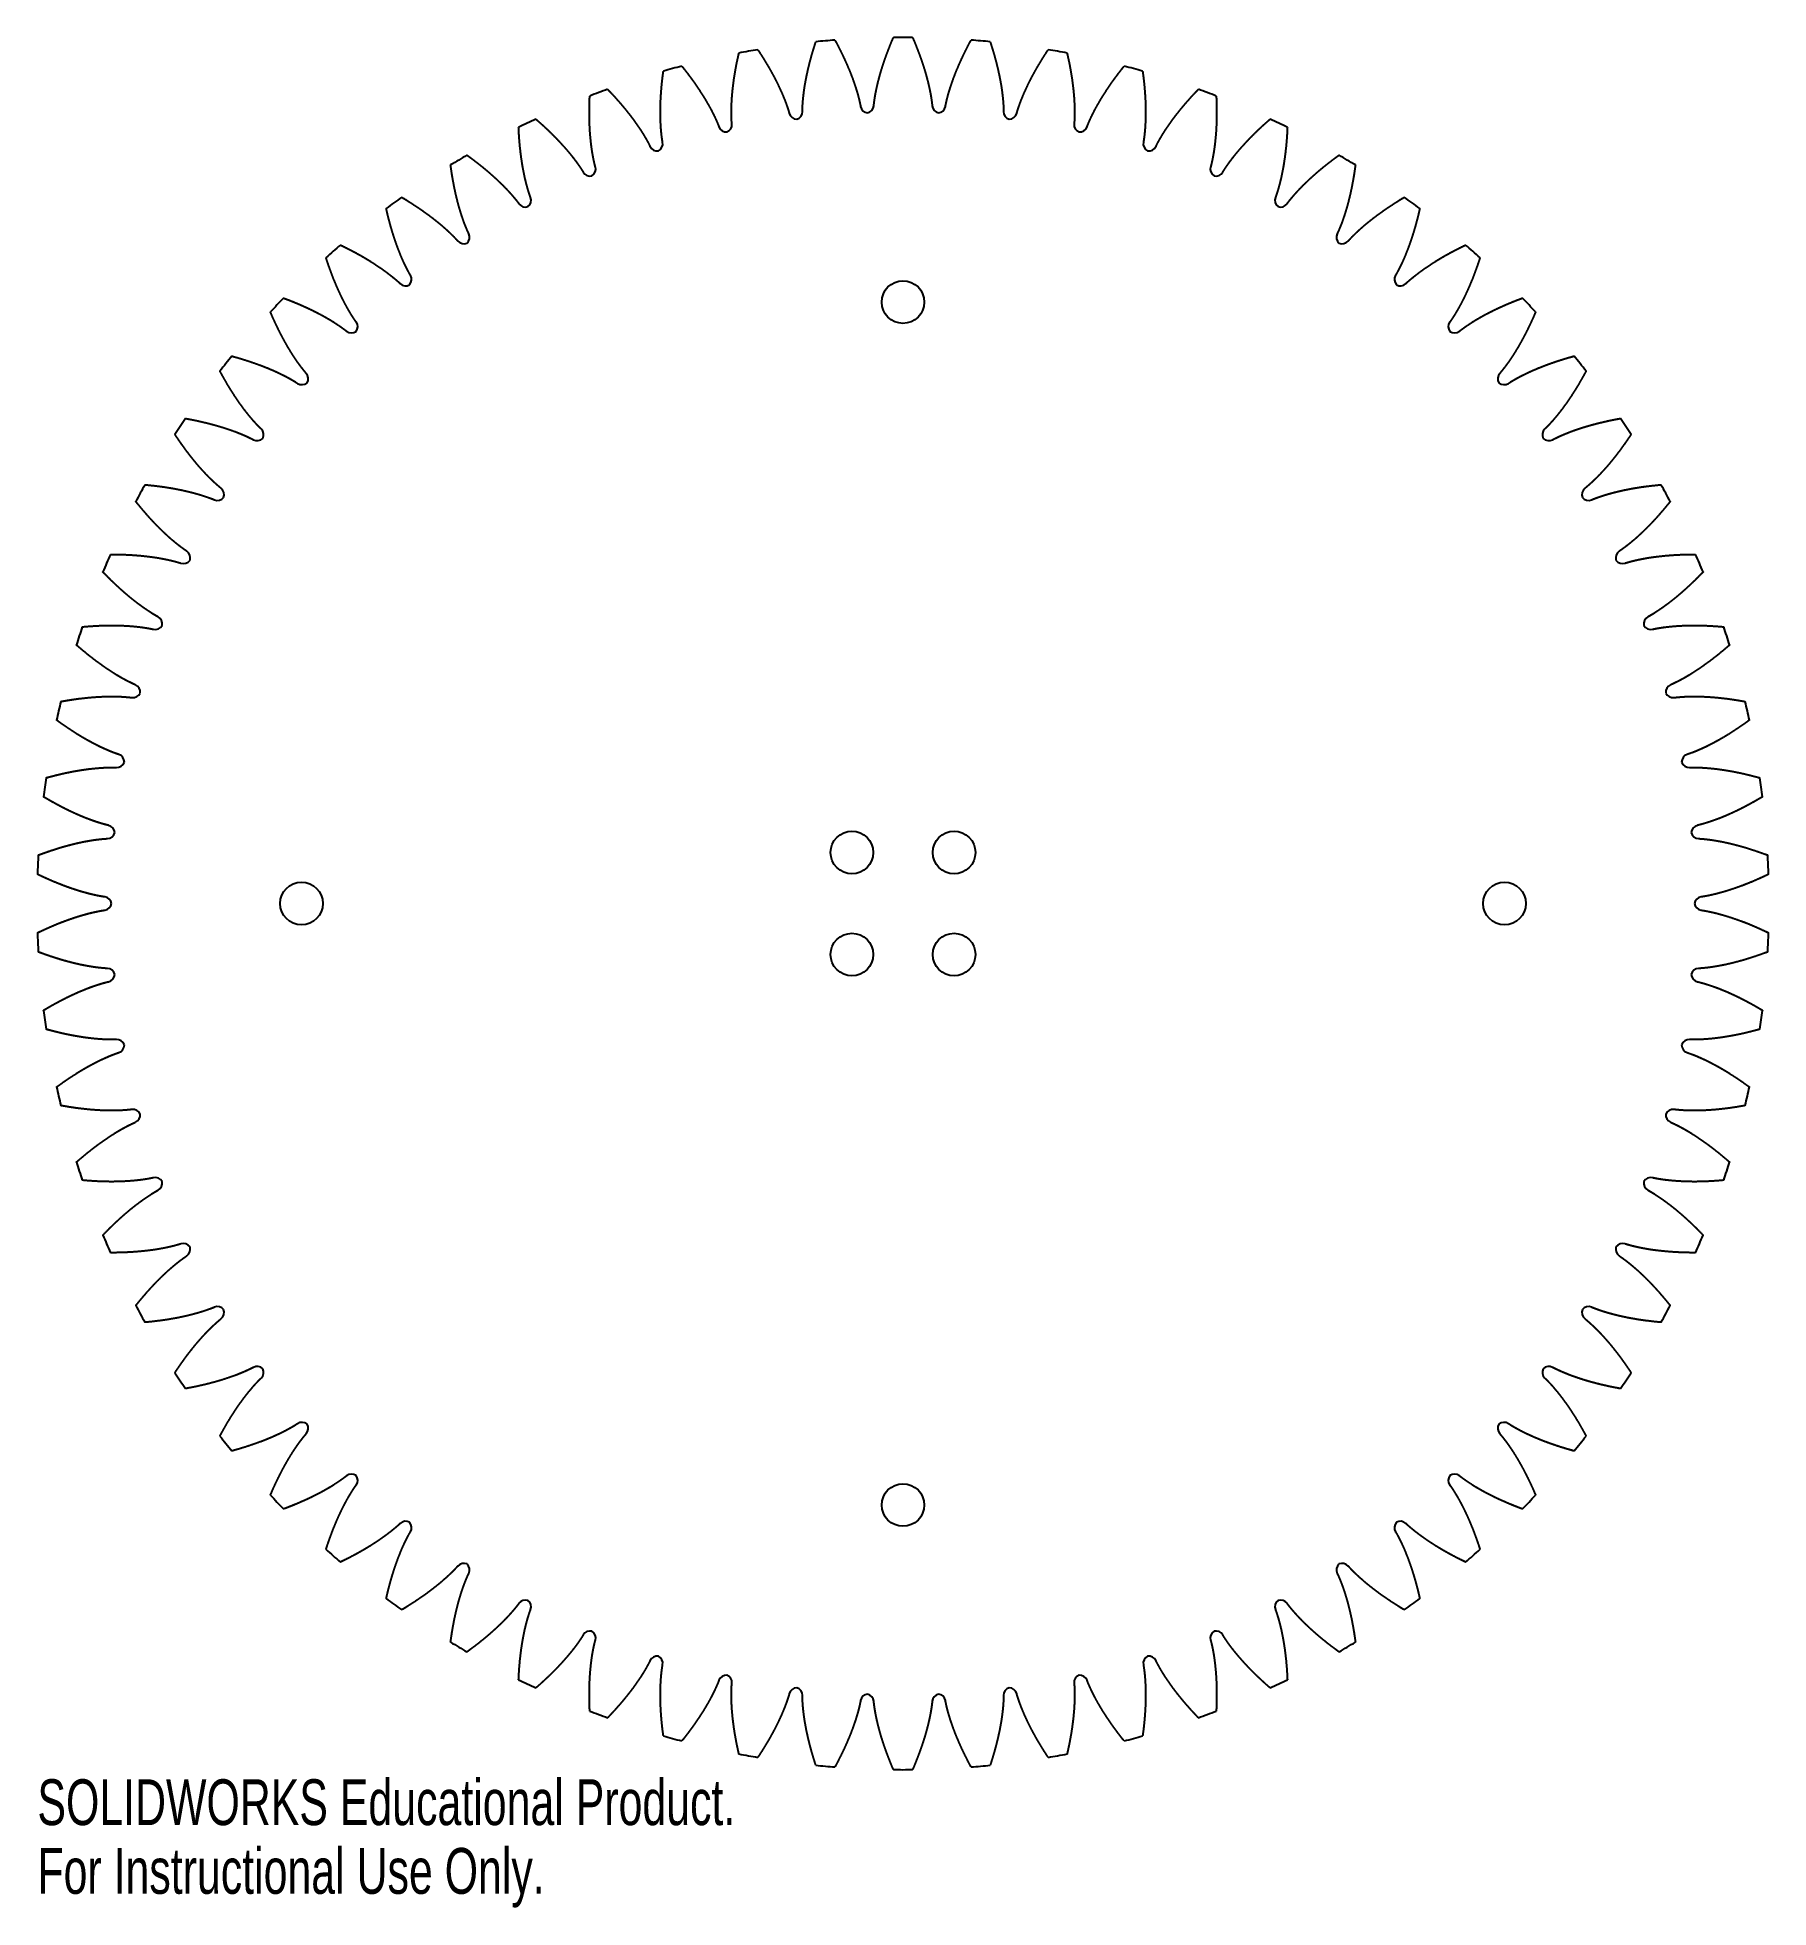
# Model space of a CAD drawing. Header units: inches. Extents: x -3.6 to 3.6, y -4.17 to 3.6.
import ezdxf

# ---------------------------------------------------------------- set-up
doc = ezdxf.new("R2010")
doc.units = ezdxf.units.IN
doc.header["$MEASUREMENT"] = 0
doc.styles.add('SLDTEXTSTYLE0', font='TXT', dxfattribs={"width": 0.7})

msp = doc.modelspace()

# ---------------------------------------------------------------- texts
at = {"color": 7, "linetype": 'Continuous', "char_height": 0.1903, "attachment_point": 1, "style": 'SLDTEXTSTYLE0'}
for s, insert in [('SOLIDWORKS Educational Product.', (-3.5979, -3.6401)), ('For Instructional Use Only.', (-3.5979, -3.9256))]:
    msp.add_mtext(s, dxfattribs=dict(at, insert=insert))

# ---------------------------------------------------------------- linework, layer by layer
at = {"color": 7, "linetype": 'Continuous', "lineweight": 25}
for centre in [(0, 2.5), (-0.2121, 0.2121), (0.2121, 0.2121), (-2.5, 0), (2.5, 0), (-0.2121, -0.2121), (0.2121, -0.2121), (0, -2.5)]:
    msp.add_circle(centre, 0.0886, dxfattribs=at)
for centre, radius, start, end in [((0, 0), 3.6, 94.51166, 95.77405), ((0, 0), 3.6, 89.36881, 90.63119), ((0, 0), 3.6, 84.22595, 85.48834), ((0, 0), 3.6, 99.65452, 100.91691), ((0, 0), 3.6, 79.08309, 80.34548), ((0, 0), 3.6, 104.79738, 106.05976), ((0, 0), 3.6, 73.94024, 75.20262), ((0, 0), 3.6, 109.94024, 111.20262), ((0, 0), 3.6, 68.79738, 70.05976), ((-0.4404, 3.2932), 0.0336, 195.76608, 268.0297), ((-0.4516, 3.2916), 0.0336, 287.39887, 359.66249), ((-0.1434, 3.3194), 0.0336, 190.62322, 262.88685), ((-0.1547, 3.3189), 0.0336, 282.25601, 354.51963), ((0.1547, 3.3189), 0.0336, 185.48037, 257.74399), ((0.1434, 3.3194), 0.0336, 277.11315, 349.37678), ((0.4516, 3.2916), 0.0336, 180.33751, 252.60113), ((0.4404, 3.2932), 0.0336, 271.9703, 344.23392), ((0, 0), 3.6, 115.08309, 116.34548), ((-0.7338, 3.2404), 0.0336, 200.90894, 273.17256), ((-0.7448, 3.2379), 0.0336, 292.54173, 4.80535), ((0.7448, 3.2379), 0.0336, 175.19465, 247.45827), ((0.7338, 3.2404), 0.0336, 266.82744, 339.09106), ((0, 0), 3.6, 63.65452, 64.91691), ((0, 0), 3.6, 120.22595, 121.48834), ((-1.0213, 3.1616), 0.0336, 206.05179, 278.31542), ((-1.0321, 3.1581), 0.0336, 297.68458, 9.94821), ((1.0321, 3.1581), 0.0336, 170.05179, 242.31542), ((1.0213, 3.1616), 0.0336, 261.68458, 333.94821), ((0, 0), 3.6, 58.51166, 59.77405), ((-1.3006, 3.0573), 0.0336, 211.19465, 283.45827), ((-1.311, 3.0529), 0.0336, 302.82744, 15.09106), ((1.311, 3.0529), 0.0336, 164.90894, 237.17256), ((1.3006, 3.0573), 0.0336, 256.54173, 328.80535), ((0, 0), 3.6, 125.36881, 126.63119), ((-1.5694, 2.9284), 0.0336, 216.33751, 288.60113), ((-1.5794, 2.9231), 0.0336, 307.9703, 20.23392), ((1.5794, 2.9231), 0.0336, 159.76608, 232.0297), ((1.5694, 2.9284), 0.0336, 251.39887, 323.66249), ((0, 0), 3.6, 53.36881, 54.63119), ((0, 0), 3.6, 130.51166, 131.77405), ((-1.8256, 2.7759), 0.0336, 221.48037, 293.74399), ((-1.835, 2.7697), 0.0336, 313.11315, 25.37678), ((1.835, 2.7697), 0.0336, 154.62322, 226.88685), ((1.8256, 2.7759), 0.0336, 246.25601, 318.51963), ((0, 0), 3.6, 48.22595, 49.48834), ((-2.0671, 2.6011), 0.0336, 226.62322, 298.88685), ((-2.0759, 2.5941), 0.0336, 318.25601, 30.51963), ((2.0759, 2.5941), 0.0336, 149.48037, 221.74399), ((2.0671, 2.6011), 0.0336, 241.11315, 313.37678), ((0, 0), 3.6, 135.65452, 136.91691), ((0, 0), 3.6, 43.08309, 44.34548), ((-2.3001, 2.3976), 0.0336, 323.39887, 35.66249), ((2.3001, 2.3976), 0.0336, 144.33751, 216.60113), ((-2.292, 2.4054), 0.0336, 231.76608, 304.0297), ((2.292, 2.4054), 0.0336, 235.9703, 308.23392), ((0, 0), 3.6, 140.79738, 142.05976), ((0, 0), 3.6, 37.94024, 39.20262), ((-2.5058, 2.1817), 0.0336, 328.54173, 40.80535), ((2.5058, 2.1817), 0.0336, 139.19465, 211.45827), ((-2.4983, 2.1902), 0.0336, 236.90894, 309.17256), ((2.4983, 2.1902), 0.0336, 230.82744, 303.09106), ((0, 0), 3.6, 145.94024, 147.20262), ((-2.6912, 1.9483), 0.0336, 333.68458, 45.94821), ((2.6912, 1.9483), 0.0336, 134.05179, 206.31542), ((0, 0), 3.6, 32.79738, 34.05976), ((-2.6846, 1.9575), 0.0336, 242.05179, 314.31542), ((2.6846, 1.9575), 0.0336, 225.68458, 297.94821), ((0, 0), 3.6, 151.08309, 152.34548), ((-2.8551, 1.6992), 0.0336, 338.82744, 51.09106), ((2.8551, 1.6992), 0.0336, 128.90894, 201.17256), ((0, 0), 3.6, 27.65452, 28.91691), ((-2.8493, 1.7089), 0.0336, 247.19465, 319.45827), ((2.8493, 1.7089), 0.0336, 220.54173, 292.80535), ((0, 0), 3.6, 156.22595, 157.48834), ((-2.991, 1.4466), 0.0336, 252.33751, 324.60113), ((-2.9959, 1.4365), 0.0336, 343.9703, 56.23392), ((2.9959, 1.4365), 0.0336, 123.76608, 196.0297), ((2.991, 1.4466), 0.0336, 215.39887, 287.66249), ((0, 0), 3.6, 22.51166, 23.77405), ((-3.1126, 1.1621), 0.0336, 349.11315, 61.37678), ((3.1126, 1.1621), 0.0336, 118.62322, 190.88685), ((0, 0), 3.6, 161.36881, 162.63119), ((-3.1086, 1.1727), 0.0336, 257.48037, 329.74399), ((3.1086, 1.1727), 0.0336, 210.25601, 282.51963), ((0, 0), 3.6, 17.36881, 18.63119), ((-3.2012, 0.8893), 0.0336, 262.62322, 334.88685), ((-3.2042, 0.8785), 0.0336, 354.25601, 66.51963), ((3.2042, 0.8785), 0.0336, 113.48037, 185.74399), ((3.2012, 0.8893), 0.0336, 205.11315, 277.37678), ((0, 0), 3.6, 166.51166, 167.77405), ((0, 0), 3.6, 12.22595, 13.48834), ((-3.2681, 0.5988), 0.0336, 267.76608, 340.0297), ((-3.2701, 0.5877), 0.0336, 359.39887, 71.66249), ((3.2701, 0.5877), 0.0336, 108.33751, 180.60113), ((3.2681, 0.5988), 0.0336, 199.9703, 272.23392), ((0, 0), 3.6, 171.65452, 172.91691), ((0, 0), 3.6, 7.08309, 8.34548), ((-3.3096, 0.2922), 0.0336, 4.54173, 76.80535), ((3.3096, 0.2922), 0.0336, 103.19465, 175.45827), ((-3.3086, 0.3034), 0.0336, 272.90894, 345.17256), ((3.3086, 0.3034), 0.0336, 194.82744, 267.09106), ((0, 0), 3.6, 176.79738, 178.05976), ((0, 0), 3.6, 1.94024, 3.20262), ((-3.3225, -0.0056), 0.0336, 9.68458, 81.94821), ((-3.3225, 0.0056), 0.0336, 278.05179, 350.31542), ((3.3225, -0.0056), 0.0336, 98.05179, 170.31542), ((3.3225, 0.0056), 0.0336, 189.68458, 261.94821), ((0, 0), 3.6, 181.94024, 183.20262), ((0, 0), 3.6, 356.79738, 358.05976), ((-3.3086, -0.3034), 0.0336, 14.82744, 87.09106), ((-3.3096, -0.2922), 0.0336, 283.19465, 355.45827), ((3.3086, -0.3034), 0.0336, 92.90894, 165.17256), ((3.3096, -0.2922), 0.0336, 184.54173, 256.80535), ((0, 0), 3.6, 187.08309, 188.34548), ((0, 0), 3.6, 351.65452, 352.91691), ((-3.2681, -0.5988), 0.0336, 19.9703, 92.23392), ((-3.2701, -0.5877), 0.0336, 288.33751, 0.60113), ((3.2681, -0.5988), 0.0336, 87.76608, 160.0297), ((3.2701, -0.5877), 0.0336, 179.39887, 251.66249), ((0, 0), 3.6, 192.22595, 193.48834), ((0, 0), 3.6, 346.51166, 347.77405), ((-3.2012, -0.8893), 0.0336, 25.11315, 97.37678), ((-3.2042, -0.8785), 0.0336, 293.48037, 5.74399), ((3.2042, -0.8785), 0.0336, 174.25601, 246.51963), ((3.2012, -0.8893), 0.0336, 82.62322, 154.88685), ((0, 0), 3.6, 197.36881, 198.63119), ((0, 0), 3.6, 341.36881, 342.63119), ((-3.1086, -1.1727), 0.0336, 30.25601, 102.51963), ((-3.1126, -1.1621), 0.0336, 298.62322, 10.88685), ((3.1126, -1.1621), 0.0336, 169.11315, 241.37678), ((3.1086, -1.1727), 0.0336, 77.48037, 149.74399), ((0, 0), 3.6, 202.51166, 203.77405), ((0, 0), 3.6, 336.22595, 337.48834), ((-2.991, -1.4466), 0.0336, 35.39887, 107.66249), ((-2.9959, -1.4365), 0.0336, 303.76608, 16.0297), ((2.9959, -1.4365), 0.0336, 163.9703, 236.23392), ((2.991, -1.4466), 0.0336, 72.33751, 144.60113), ((0, 0), 3.6, 207.65452, 208.91691), ((-2.8493, -1.7089), 0.0336, 40.54173, 112.80535), ((-2.8551, -1.6992), 0.0336, 308.90894, 21.17256), ((2.8551, -1.6992), 0.0336, 158.82744, 231.09106), ((2.8493, -1.7089), 0.0336, 67.19465, 139.45827), ((0, 0), 3.6, 331.08309, 332.34548), ((-2.6846, -1.9575), 0.0336, 45.68458, 117.94821), ((-2.6912, -1.9483), 0.0336, 314.05179, 26.31542), ((2.6912, -1.9483), 0.0336, 153.68458, 225.94821), ((2.6846, -1.9575), 0.0336, 62.05179, 134.31542), ((0, 0), 3.6, 212.79738, 214.05976), ((0, 0), 3.6, 325.94024, 327.20262), ((-2.4983, -2.1902), 0.0336, 50.82744, 123.09106), ((-2.5058, -2.1817), 0.0336, 319.19465, 31.45827), ((2.5058, -2.1817), 0.0336, 148.54173, 220.80535), ((2.4983, -2.1902), 0.0336, 56.90894, 129.17256), ((0, 0), 3.6, 217.94024, 219.20262), ((0, 0), 3.6, 320.79738, 322.05976), ((-2.292, -2.4054), 0.0336, 55.9703, 128.23392), ((-2.3001, -2.3976), 0.0336, 324.33751, 36.60113), ((2.3001, -2.3976), 0.0336, 143.39887, 215.66249), ((2.292, -2.4054), 0.0336, 51.76608, 124.0297), ((0, 0), 3.6, 223.08309, 224.34548), ((0, 0), 3.6, 315.65452, 316.91691), ((-2.0671, -2.6011), 0.0336, 61.11315, 133.37678), ((-2.0759, -2.5941), 0.0336, 329.48037, 41.74399), ((2.0759, -2.5941), 0.0336, 138.25601, 210.51963), ((2.0671, -2.6011), 0.0336, 46.62322, 118.88685), ((0, 0), 3.6, 228.22595, 229.48834), ((0, 0), 3.6, 310.51166, 311.77405), ((-1.8256, -2.7759), 0.0336, 66.25601, 138.51963), ((-1.835, -2.7697), 0.0336, 334.62322, 46.88685), ((1.835, -2.7697), 0.0336, 133.11315, 205.37678), ((1.8256, -2.7759), 0.0336, 41.48037, 113.74399), ((0, 0), 3.6, 233.36881, 234.63119), ((-1.5694, -2.9284), 0.0336, 71.39887, 143.66249), ((-1.5794, -2.9231), 0.0336, 339.76608, 52.0297), ((1.5794, -2.9231), 0.0336, 127.9703, 200.23392), ((1.5694, -2.9284), 0.0336, 36.33751, 108.60113), ((0, 0), 3.6, 305.36881, 306.63119), ((-1.3006, -3.0573), 0.0336, 76.54173, 148.80535), ((-1.311, -3.0529), 0.0336, 344.90894, 57.17256), ((1.311, -3.0529), 0.0336, 122.82744, 195.09106), ((1.3006, -3.0573), 0.0336, 31.19465, 103.45827), ((0, 0), 3.6, 238.51166, 239.77405), ((0, 0), 3.6, 300.22595, 301.48834), ((-1.0213, -3.1616), 0.0336, 81.68458, 153.94821), ((-1.0321, -3.1581), 0.0336, 350.05179, 62.31542), ((1.0321, -3.1581), 0.0336, 117.68458, 189.94821), ((1.0213, -3.1616), 0.0336, 26.05179, 98.31542), ((0, 0), 3.6, 243.65452, 244.91691), ((-0.7338, -3.2404), 0.0336, 86.82744, 159.09106), ((-0.7448, -3.2379), 0.0336, 355.19465, 67.45827), ((-0.4404, -3.2932), 0.0336, 91.9703, 164.23392), ((-0.4516, -3.2916), 0.0336, 0.33751, 72.60113), ((0.4516, -3.2916), 0.0336, 107.39887, 179.66249), ((0.4404, -3.2932), 0.0336, 15.76608, 88.0297), ((0.7448, -3.2379), 0.0336, 112.54173, 184.80535), ((0.7338, -3.2404), 0.0336, 20.90894, 93.17256), ((0, 0), 3.6, 295.08309, 296.34548), ((-0.1434, -3.3194), 0.0336, 97.11315, 169.37678), ((-0.1547, -3.3189), 0.0336, 5.48037, 77.74399), ((0.1547, -3.3189), 0.0336, 102.25601, 174.51963), ((0.1434, -3.3194), 0.0336, 10.62322, 82.88685), ((0, 0), 3.6, 248.79738, 250.05976), ((0, 0), 3.6, 289.94024, 291.20262), ((0, 0), 3.6, 253.94024, 255.20262), ((0, 0), 3.6, 284.79738, 286.05976), ((0, 0), 3.6, 259.08309, 260.34548), ((0, 0), 3.6, 279.65452, 280.91691), ((0, 0), 3.6, 264.22595, 265.48834), ((0, 0), 3.6, 269.36881, 270.63119), ((0, 0), 3.6, 274.51166, 275.77405)]:
    msp.add_arc(centre, radius, start, end, dxfattribs=at)
for points, knots in [([(-0.418, 3.2914), (-0.418, 3.2924), (-0.418, 3.2959), (-0.4179, 3.3017), (-0.4176, 3.3101), (-0.4171, 3.3199), (-0.4164, 3.3297), (-0.4156, 3.3394), (-0.4145, 3.3513), (-0.4128, 3.3655), (-0.4106, 3.3822), (-0.4077, 3.4012), (-0.4043, 3.4206), (-0.4005, 3.4397), (-0.3963, 3.4591), (-0.392, 3.4779), (-0.3871, 3.4974), (-0.3823, 3.5155), (-0.3765, 3.5358), (-0.3716, 3.5522), (-0.3663, 3.5692), (-0.3636, 3.5775), (-0.3622, 3.5817)], [0.0811555, 0.0811555, 0.0811555, 0.0811555, 0.0811555, 0.0921105, 0.1194762, 0.1468425, 0.1742089, 0.201575, 0.228941, 0.2563073, 0.307035, 0.3617674, 0.4164997, 0.4712319, 0.5259643, 0.5806966, 0.635429, 0.6901614, 0.7448937, 0.7996261, 0.8543584, 0.9090909, 0.9090909, 0.9090909, 0.9090909, 0.9090909]), ([(-0.2832, 3.5888), (-0.2811, 3.5849), (-0.2769, 3.5773), (-0.2686, 3.5615), (-0.2609, 3.5462), (-0.2516, 3.5273), (-0.2437, 3.5103), (-0.2353, 3.492), (-0.2277, 3.4743), (-0.2201, 3.4559), (-0.213, 3.4378), (-0.2062, 3.4193), (-0.1999, 3.4012), (-0.1947, 3.3852), (-0.1906, 3.3714), (-0.1873, 3.36), (-0.1848, 3.3505), (-0.1824, 3.341), (-0.1802, 3.3314), (-0.1784, 3.3233), (-0.1772, 3.3175), (-0.1766, 3.3142), (-0.1764, 3.3132)], [0, 0, 0, 0, 0, 0.0547325, 0.1094648, 0.1641972, 0.2189295, 0.2736619, 0.3283943, 0.3831266, 0.437859, 0.4925913, 0.5473236, 0.6020559, 0.6527836, 0.6801499, 0.707516, 0.7348821, 0.7622484, 0.7896147, 0.8169804, 0.8279354, 0.8279354, 0.8279354, 0.8279354, 0.8279354]), ([(-0.1213, 3.3157), (-0.1212, 3.3166), (-0.1209, 3.3201), (-0.1202, 3.3259), (-0.1192, 3.3342), (-0.1178, 3.3439), (-0.1163, 3.3536), (-0.1146, 3.3632), (-0.1124, 3.3749), (-0.1095, 3.389), (-0.1058, 3.4054), (-0.1012, 3.424), (-0.096, 3.443), (-0.0906, 3.4618), (-0.0847, 3.4807), (-0.0787, 3.499), (-0.072, 3.518), (-0.0656, 3.5356), (-0.058, 3.5553), (-0.0517, 3.5712), (-0.0448, 3.5877), (-0.0414, 3.5957), (-0.0397, 3.5998)], [0.0811555, 0.0811555, 0.0811555, 0.0811555, 0.0811555, 0.0921105, 0.1194762, 0.1468425, 0.1742089, 0.201575, 0.228941, 0.2563073, 0.307035, 0.3617674, 0.4164997, 0.4712319, 0.5259643, 0.5806966, 0.635429, 0.6901614, 0.7448937, 0.7996261, 0.8543584, 0.9090909, 0.9090909, 0.9090909, 0.9090909, 0.9090909]), ([(0.0397, 3.5998), (0.0414, 3.5957), (0.0448, 3.5877), (0.0517, 3.5712), (0.058, 3.5553), (0.0656, 3.5356), (0.072, 3.518), (0.0787, 3.499), (0.0847, 3.4807), (0.0906, 3.4618), (0.096, 3.443), (0.1012, 3.424), (0.1058, 3.4054), (0.1095, 3.389), (0.1124, 3.3749), (0.1146, 3.3632), (0.1163, 3.3536), (0.1178, 3.3439), (0.1192, 3.3342), (0.1202, 3.3259), (0.1209, 3.3201), (0.1212, 3.3166), (0.1213, 3.3157)], [0, 0, 0, 0, 0, 0.0547325, 0.1094648, 0.1641972, 0.2189295, 0.2736619, 0.3283943, 0.3831266, 0.437859, 0.4925913, 0.5473236, 0.6020559, 0.6527836, 0.6801499, 0.707516, 0.7348821, 0.7622484, 0.7896147, 0.8169804, 0.8279354, 0.8279354, 0.8279354, 0.8279354, 0.8279354]), ([(0.1764, 3.3132), (0.1766, 3.3142), (0.1772, 3.3175), (0.1784, 3.3233), (0.1802, 3.3314), (0.1824, 3.341), (0.1848, 3.3505), (0.1873, 3.36), (0.1906, 3.3714), (0.1947, 3.3852), (0.1999, 3.4012), (0.2062, 3.4193), (0.213, 3.4378), (0.2201, 3.4559), (0.2277, 3.4743), (0.2353, 3.492), (0.2437, 3.5103), (0.2516, 3.5273), (0.2609, 3.5462), (0.2686, 3.5615), (0.2769, 3.5773), (0.2811, 3.5849), (0.2832, 3.5888)], [0.0811555, 0.0811555, 0.0811555, 0.0811555, 0.0811555, 0.0921105, 0.1194762, 0.1468425, 0.1742089, 0.201575, 0.228941, 0.2563073, 0.307035, 0.3617674, 0.4164997, 0.4712319, 0.5259643, 0.5806966, 0.635429, 0.6901614, 0.7448937, 0.7996261, 0.8543584, 0.9090909, 0.9090909, 0.9090909, 0.9090909, 0.9090909]), ([(0.3622, 3.5817), (0.3636, 3.5775), (0.3663, 3.5692), (0.3716, 3.5522), (0.3765, 3.5358), (0.3823, 3.5155), (0.3871, 3.4974), (0.392, 3.4779), (0.3963, 3.4591), (0.4005, 3.4397), (0.4043, 3.4206), (0.4077, 3.4012), (0.4106, 3.3822), (0.4128, 3.3655), (0.4145, 3.3513), (0.4156, 3.3394), (0.4164, 3.3297), (0.4171, 3.3199), (0.4176, 3.3101), (0.4179, 3.3017), (0.418, 3.2959), (0.418, 3.2924), (0.418, 3.2914)], [0, 0, 0, 0, 0, 0.0547325, 0.1094648, 0.1641972, 0.2189295, 0.2736619, 0.3283943, 0.3831266, 0.437859, 0.4925913, 0.5473236, 0.6020559, 0.6527836, 0.6801499, 0.707516, 0.7348821, 0.7622484, 0.7896147, 0.8169804, 0.8279354, 0.8279354, 0.8279354, 0.8279354, 0.8279354]), ([(-0.7114, 3.2407), (-0.7115, 3.2417), (-0.7117, 3.2451), (-0.7122, 3.251), (-0.7126, 3.2593), (-0.713, 3.2691), (-0.7132, 3.2789), (-0.7133, 3.2887), (-0.7132, 3.3006), (-0.7129, 3.315), (-0.7121, 3.3318), (-0.7109, 3.351), (-0.7092, 3.3706), (-0.7072, 3.39), (-0.7048, 3.4096), (-0.7022, 3.4287), (-0.699, 3.4486), (-0.6959, 3.4671), (-0.6919, 3.4878), (-0.6886, 3.5046), (-0.6847, 3.522), (-0.6828, 3.5305), (-0.6818, 3.5349)], [0.0811555, 0.0811555, 0.0811555, 0.0811555, 0.0811555, 0.0921105, 0.1194762, 0.1468425, 0.1742089, 0.201575, 0.228941, 0.2563073, 0.307035, 0.3617674, 0.4164997, 0.4712319, 0.5259643, 0.5806966, 0.635429, 0.6901614, 0.7448937, 0.7996261, 0.8543584, 0.9090909, 0.9090909, 0.9090909, 0.9090909, 0.9090909]), ([(-0.6037, 3.549), (-0.6013, 3.5453), (-0.5965, 3.538), (-0.5868, 3.5231), (-0.5778, 3.5086), (-0.5667, 3.4905), (-0.5573, 3.4744), (-0.5474, 3.4568), (-0.5382, 3.4399), (-0.529, 3.4223), (-0.5203, 3.4049), (-0.5119, 3.3871), (-0.504, 3.3696), (-0.4974, 3.3541), (-0.492, 3.3408), (-0.4878, 3.3296), (-0.4844, 3.3204), (-0.4812, 3.3112), (-0.4781, 3.3019), (-0.4756, 3.2939), (-0.4739, 3.2883), (-0.4729, 3.285), (-0.4727, 3.284)], [0, 0, 0, 0, 0, 0.0547325, 0.1094648, 0.1641972, 0.2189295, 0.2736619, 0.3283943, 0.3831266, 0.437859, 0.4925913, 0.5473236, 0.6020559, 0.6527836, 0.6801499, 0.707516, 0.7348821, 0.7622484, 0.7896147, 0.8169804, 0.8279354, 0.8279354, 0.8279354, 0.8279354, 0.8279354]), ([(0.4727, 3.284), (0.4729, 3.285), (0.4739, 3.2883), (0.4756, 3.2939), (0.4781, 3.3019), (0.4812, 3.3112), (0.4844, 3.3204), (0.4878, 3.3296), (0.492, 3.3408), (0.4974, 3.3541), (0.504, 3.3696), (0.5119, 3.3871), (0.5203, 3.4049), (0.529, 3.4223), (0.5382, 3.4399), (0.5474, 3.4568), (0.5573, 3.4744), (0.5667, 3.4905), (0.5778, 3.5086), (0.5868, 3.5231), (0.5965, 3.538), (0.6013, 3.5453), (0.6037, 3.549)], [0.0811555, 0.0811555, 0.0811555, 0.0811555, 0.0811555, 0.0921105, 0.1194762, 0.1468425, 0.1742089, 0.201575, 0.228941, 0.2563073, 0.307035, 0.3617674, 0.4164997, 0.4712319, 0.5259643, 0.5806966, 0.635429, 0.6901614, 0.7448937, 0.7996261, 0.8543584, 0.9090909, 0.9090909, 0.9090909, 0.9090909, 0.9090909]), ([(0.6818, 3.5349), (0.6828, 3.5305), (0.6847, 3.522), (0.6886, 3.5046), (0.6919, 3.4878), (0.6959, 3.4671), (0.699, 3.4486), (0.7022, 3.4287), (0.7048, 3.4096), (0.7072, 3.39), (0.7092, 3.3706), (0.7109, 3.351), (0.7121, 3.3318), (0.7129, 3.315), (0.7132, 3.3006), (0.7133, 3.2887), (0.7132, 3.2789), (0.713, 3.2691), (0.7126, 3.2593), (0.7122, 3.251), (0.7117, 3.2451), (0.7115, 3.2417), (0.7114, 3.2407)], [0, 0, 0, 0, 0, 0.0547325, 0.1094648, 0.1641972, 0.2189295, 0.2736619, 0.3283943, 0.3831266, 0.437859, 0.4925913, 0.5473236, 0.6020559, 0.6527836, 0.6801499, 0.707516, 0.7348821, 0.7622484, 0.7896147, 0.8169804, 0.8279354, 0.8279354, 0.8279354, 0.8279354, 0.8279354]), ([(-0.999, 3.1639), (-0.9992, 3.1649), (-0.9998, 3.1683), (-1.0007, 3.1741), (-1.0019, 3.1823), (-1.0032, 3.192), (-1.0043, 3.2018), (-1.0052, 3.2115), (-1.0062, 3.2234), (-1.0071, 3.2377), (-1.0079, 3.2545), (-1.0084, 3.2737), (-1.0085, 3.2934), (-1.0083, 3.3129), (-1.0076, 3.3327), (-1.0067, 3.352), (-1.0053, 3.3721), (-1.0039, 3.3907), (-1.0018, 3.4118), (-0.9999, 3.4288), (-0.9977, 3.4465), (-0.9965, 3.4551), (-0.9959, 3.4595)], [0.0811555, 0.0811555, 0.0811555, 0.0811555, 0.0811555, 0.0921105, 0.1194762, 0.1468425, 0.1742089, 0.201575, 0.228941, 0.2563073, 0.307035, 0.3617674, 0.4164997, 0.4712319, 0.5259643, 0.5806966, 0.635429, 0.6901614, 0.7448937, 0.7996261, 0.8543584, 0.9090909, 0.9090909, 0.9090909, 0.9090909, 0.9090909]), ([(-0.9194, 3.4806), (-0.9167, 3.4771), (-0.9112, 3.4703), (-0.9002, 3.4563), (-0.8899, 3.4426), (-0.8773, 3.4257), (-0.8665, 3.4104), (-0.855, 3.3938), (-0.8444, 3.3778), (-0.8336, 3.3611), (-0.8234, 3.3445), (-0.8134, 3.3276), (-0.804, 3.3108), (-0.796, 3.296), (-0.7895, 3.2832), (-0.7843, 3.2725), (-0.7801, 3.2637), (-0.776, 3.2547), (-0.7721, 3.2457), (-0.7689, 3.238), (-0.7667, 3.2326), (-0.7655, 3.2294), (-0.7652, 3.2284)], [0, 0, 0, 0, 0, 0.0547325, 0.1094648, 0.1641972, 0.2189295, 0.2736619, 0.3283943, 0.3831266, 0.437859, 0.4925913, 0.5473236, 0.6020559, 0.6527836, 0.6801499, 0.707516, 0.7348821, 0.7622484, 0.7896147, 0.8169804, 0.8279354, 0.8279354, 0.8279354, 0.8279354, 0.8279354]), ([(0.7652, 3.2284), (0.7655, 3.2294), (0.7667, 3.2326), (0.7689, 3.238), (0.7721, 3.2457), (0.776, 3.2547), (0.7801, 3.2637), (0.7843, 3.2725), (0.7895, 3.2832), (0.796, 3.296), (0.804, 3.3108), (0.8134, 3.3276), (0.8234, 3.3445), (0.8336, 3.3611), (0.8444, 3.3778), (0.855, 3.3938), (0.8665, 3.4104), (0.8773, 3.4257), (0.8899, 3.4426), (0.9002, 3.4563), (0.9112, 3.4703), (0.9167, 3.4771), (0.9194, 3.4806)], [0.0811555, 0.0811555, 0.0811555, 0.0811555, 0.0811555, 0.0921105, 0.1194762, 0.1468425, 0.1742089, 0.201575, 0.228941, 0.2563073, 0.307035, 0.3617674, 0.4164997, 0.4712319, 0.5259643, 0.5806966, 0.635429, 0.6901614, 0.7448937, 0.7996261, 0.8543584, 0.9090909, 0.9090909, 0.9090909, 0.9090909, 0.9090909]), ([(0.9959, 3.4595), (0.9965, 3.4551), (0.9977, 3.4465), (0.9999, 3.4288), (1.0018, 3.4118), (1.0039, 3.3907), (1.0053, 3.3721), (1.0067, 3.352), (1.0076, 3.3327), (1.0083, 3.3129), (1.0085, 3.2934), (1.0084, 3.2737), (1.0079, 3.2545), (1.0071, 3.2377), (1.0062, 3.2234), (1.0052, 3.2115), (1.0043, 3.2018), (1.0032, 3.192), (1.0019, 3.1823), (1.0007, 3.1741), (0.9998, 3.1683), (0.9992, 3.1649), (0.999, 3.1639)], [0, 0, 0, 0, 0, 0.0547325, 0.1094648, 0.1641972, 0.2189295, 0.2736619, 0.3283943, 0.3831266, 0.437859, 0.4925913, 0.5473236, 0.6020559, 0.6527836, 0.6801499, 0.707516, 0.7348821, 0.7622484, 0.7896147, 0.8169804, 0.8279354, 0.8279354, 0.8279354, 0.8279354, 0.8279354]), ([(-1.2786, 3.0616), (-1.2789, 3.0626), (-1.2797, 3.0659), (-1.2812, 3.0716), (-1.2831, 3.0797), (-1.2853, 3.0893), (-1.2872, 3.0989), (-1.289, 3.1085), (-1.2911, 3.1202), (-1.2933, 3.1344), (-1.2956, 3.1511), (-1.2978, 3.1702), (-1.2997, 3.1898), (-1.3012, 3.2092), (-1.3023, 3.229), (-1.3031, 3.2482), (-1.3036, 3.2684), (-1.3038, 3.2871), (-1.3036, 3.3082), (-1.3033, 3.3253), (-1.3026, 3.3432), (-1.3022, 3.3519), (-1.302, 3.3563)], [0.0811555, 0.0811555, 0.0811555, 0.0811555, 0.0811555, 0.0921105, 0.1194762, 0.1468425, 0.1742089, 0.201575, 0.228941, 0.2563073, 0.307035, 0.3617674, 0.4164997, 0.4712319, 0.5259643, 0.5806966, 0.635429, 0.6901614, 0.7448937, 0.7996261, 0.8543584, 0.9090909, 0.9090909, 0.9090909, 0.9090909, 0.9090909]), ([(-1.2277, 3.3842), (-1.2247, 3.381), (-1.2186, 3.3747), (-1.2064, 3.3617), (-1.1949, 3.349), (-1.1809, 3.3332), (-1.1687, 3.319), (-1.1558, 3.3035), (-1.1438, 3.2885), (-1.1316, 3.2729), (-1.1199, 3.2572), (-1.1084, 3.2412), (-1.0975, 3.2254), (-1.0883, 3.2114), (-1.0806, 3.1992), (-1.0745, 3.189), (-1.0695, 3.1806), (-1.0647, 3.1721), (-1.0599, 3.1635), (-1.0561, 3.1561), (-1.0534, 3.1508), (-1.0519, 3.1477), (-1.0515, 3.1469)], [0, 0, 0, 0, 0, 0.0547325, 0.1094648, 0.1641972, 0.2189295, 0.2736619, 0.3283943, 0.3831266, 0.437859, 0.4925913, 0.5473236, 0.6020559, 0.6527836, 0.6801499, 0.707516, 0.7348821, 0.7622484, 0.7896147, 0.8169804, 0.8279354, 0.8279354, 0.8279354, 0.8279354, 0.8279354]), ([(1.0515, 3.1469), (1.0519, 3.1477), (1.0534, 3.1508), (1.0561, 3.1561), (1.0599, 3.1635), (1.0647, 3.1721), (1.0695, 3.1806), (1.0745, 3.189), (1.0806, 3.1992), (1.0883, 3.2114), (1.0975, 3.2254), (1.1084, 3.2412), (1.1199, 3.2572), (1.1316, 3.2729), (1.1438, 3.2885), (1.1558, 3.3035), (1.1687, 3.319), (1.1809, 3.3332), (1.1949, 3.349), (1.2064, 3.3617), (1.2186, 3.3747), (1.2247, 3.381), (1.2277, 3.3842)], [0.0811555, 0.0811555, 0.0811555, 0.0811555, 0.0811555, 0.0921105, 0.1194762, 0.1468425, 0.1742089, 0.201575, 0.228941, 0.2563073, 0.307035, 0.3617674, 0.4164997, 0.4712319, 0.5259643, 0.5806966, 0.635429, 0.6901614, 0.7448937, 0.7996261, 0.8543584, 0.9090909, 0.9090909, 0.9090909, 0.9090909, 0.9090909]), ([(1.302, 3.3563), (1.3022, 3.3519), (1.3026, 3.3432), (1.3033, 3.3253), (1.3036, 3.3082), (1.3038, 3.2871), (1.3036, 3.2684), (1.3031, 3.2482), (1.3023, 3.229), (1.3012, 3.2092), (1.2997, 3.1898), (1.2978, 3.1702), (1.2956, 3.1511), (1.2933, 3.1344), (1.2911, 3.1202), (1.289, 3.1085), (1.2872, 3.0989), (1.2853, 3.0893), (1.2831, 3.0797), (1.2812, 3.0716), (1.2797, 3.0659), (1.2789, 3.0626), (1.2786, 3.0616)], [0, 0, 0, 0, 0, 0.0547325, 0.1094648, 0.1641972, 0.2189295, 0.2736619, 0.3283943, 0.3831266, 0.437859, 0.4925913, 0.5473236, 0.6020559, 0.6527836, 0.6801499, 0.707516, 0.7348821, 0.7622484, 0.7896147, 0.8169804, 0.8279354, 0.8279354, 0.8279354, 0.8279354, 0.8279354]), ([(-1.5479, 2.9347), (-1.5482, 2.9356), (-1.5494, 2.9388), (-1.5514, 2.9444), (-1.554, 2.9523), (-1.557, 2.9616), (-1.5598, 2.971), (-1.5625, 2.9804), (-1.5656, 2.992), (-1.5691, 3.0059), (-1.5729, 3.0223), (-1.5768, 3.0411), (-1.5804, 3.0604), (-1.5836, 3.0796), (-1.5865, 3.0993), (-1.589, 3.1184), (-1.5913, 3.1384), (-1.5932, 3.157), (-1.5949, 3.1781), (-1.5961, 3.1951), (-1.597, 3.2129), (-1.5974, 3.2216), (-1.5976, 3.2261)], [0.0811555, 0.0811555, 0.0811555, 0.0811555, 0.0811555, 0.0921105, 0.1194762, 0.1468425, 0.1742089, 0.201575, 0.228941, 0.2563073, 0.307035, 0.3617674, 0.4164997, 0.4712319, 0.5259643, 0.5806966, 0.635429, 0.6901614, 0.7448937, 0.7996261, 0.8543584, 0.9090909, 0.9090909, 0.9090909, 0.9090909, 0.9090909]), ([(-1.5262, 3.2605), (-1.5228, 3.2576), (-1.5162, 3.2518), (-1.5029, 3.24), (-1.4903, 3.2284), (-1.4749, 3.214), (-1.4616, 3.2009), (-1.4473, 3.1866), (-1.4339, 3.1727), (-1.4204, 3.1582), (-1.4074, 3.1437), (-1.3945, 3.1288), (-1.3822, 3.1141), (-1.3718, 3.1009), (-1.3631, 3.0895), (-1.356, 3.0799), (-1.3503, 3.0719), (-1.3447, 3.0639), (-1.3393, 3.0557), (-1.3347, 3.0487), (-1.3316, 3.0437), (-1.3298, 3.0408), (-1.3293, 3.0399)], [0, 0, 0, 0, 0, 0.0547325, 0.1094648, 0.1641972, 0.2189295, 0.2736619, 0.3283943, 0.3831266, 0.437859, 0.4925913, 0.5473236, 0.6020559, 0.6527836, 0.6801499, 0.707516, 0.7348821, 0.7622484, 0.7896147, 0.8169804, 0.8279354, 0.8279354, 0.8279354, 0.8279354, 0.8279354]), ([(1.3293, 3.0399), (1.3298, 3.0408), (1.3316, 3.0437), (1.3347, 3.0487), (1.3393, 3.0557), (1.3447, 3.0639), (1.3503, 3.0719), (1.356, 3.0799), (1.3631, 3.0895), (1.3718, 3.1009), (1.3822, 3.1141), (1.3945, 3.1288), (1.4074, 3.1437), (1.4204, 3.1582), (1.4339, 3.1727), (1.4473, 3.1866), (1.4616, 3.2009), (1.4749, 3.214), (1.4903, 3.2284), (1.5029, 3.24), (1.5162, 3.2518), (1.5228, 3.2576), (1.5262, 3.2605)], [0.0811555, 0.0811555, 0.0811555, 0.0811555, 0.0811555, 0.0921105, 0.1194762, 0.1468425, 0.1742089, 0.201575, 0.228941, 0.2563073, 0.307035, 0.3617674, 0.4164997, 0.4712319, 0.5259643, 0.5806966, 0.635429, 0.6901614, 0.7448937, 0.7996261, 0.8543584, 0.9090909, 0.9090909, 0.9090909, 0.9090909, 0.9090909]), ([(1.5976, 3.2261), (1.5974, 3.2216), (1.597, 3.2129), (1.5961, 3.1951), (1.5949, 3.1781), (1.5932, 3.157), (1.5913, 3.1384), (1.589, 3.1184), (1.5865, 3.0993), (1.5836, 3.0796), (1.5804, 3.0604), (1.5768, 3.0411), (1.5729, 3.0223), (1.5691, 3.0059), (1.5656, 2.992), (1.5625, 2.9804), (1.5598, 2.971), (1.557, 2.9616), (1.554, 2.9523), (1.5514, 2.9444), (1.5494, 2.9388), (1.5482, 2.9356), (1.5479, 2.9347)], [0, 0, 0, 0, 0, 0.0547325, 0.1094648, 0.1641972, 0.2189295, 0.2736619, 0.3283943, 0.3831266, 0.437859, 0.4925913, 0.5473236, 0.6020559, 0.6527836, 0.6801499, 0.707516, 0.7348821, 0.7622484, 0.7896147, 0.8169804, 0.8279354, 0.8279354, 0.8279354, 0.8279354, 0.8279354]), ([(-1.8123, 3.1106), (-1.8087, 3.108), (-1.8016, 3.1028), (-1.7873, 3.0923), (-1.7737, 3.0818), (-1.7571, 3.0688), (-1.7426, 3.057), (-1.7271, 3.0441), (-1.7126, 3.0314), (-1.6978, 3.0182), (-1.6835, 3.0049), (-1.6693, 2.9912), (-1.6558, 2.9776), (-1.6442, 2.9654), (-1.6345, 2.9549), (-1.6266, 2.9459), (-1.6202, 2.9385), (-1.6139, 2.931), (-1.6078, 2.9234), (-1.6026, 2.9168), (-1.5991, 2.9121), (-1.597, 2.9093), (-1.5965, 2.9085)], [0, 0, 0, 0, 0, 0.0547325, 0.1094648, 0.1641972, 0.2189295, 0.2736619, 0.3283943, 0.3831266, 0.437859, 0.4925913, 0.5473236, 0.6020559, 0.6527836, 0.6801499, 0.707516, 0.7348821, 0.7622484, 0.7896147, 0.8169804, 0.8279354, 0.8279354, 0.8279354, 0.8279354, 0.8279354]), ([(1.5965, 2.9085), (1.597, 2.9093), (1.5991, 2.9121), (1.6026, 2.9168), (1.6078, 2.9234), (1.6139, 2.931), (1.6202, 2.9385), (1.6266, 2.9459), (1.6345, 2.9549), (1.6442, 2.9654), (1.6558, 2.9776), (1.6693, 2.9912), (1.6835, 3.0049), (1.6978, 3.0182), (1.7126, 3.0314), (1.7271, 3.0441), (1.7426, 3.057), (1.7571, 3.0688), (1.7737, 3.0818), (1.7873, 3.0923), (1.8016, 3.1028), (1.8087, 3.108), (1.8123, 3.1106)], [0.0811555, 0.0811555, 0.0811555, 0.0811555, 0.0811555, 0.0921105, 0.1194762, 0.1468425, 0.1742089, 0.201575, 0.228941, 0.2563073, 0.307035, 0.3617674, 0.4164997, 0.4712319, 0.5259643, 0.5806966, 0.635429, 0.6901614, 0.7448937, 0.7996261, 0.8543584, 0.9090909, 0.9090909, 0.9090909, 0.9090909, 0.9090909]), ([(-1.8047, 2.7841), (-1.8052, 2.785), (-1.8066, 2.7881), (-1.8091, 2.7935), (-1.8124, 2.8011), (-1.8162, 2.8101), (-1.8199, 2.8192), (-1.8234, 2.8284), (-1.8275, 2.8396), (-1.8322, 2.8531), (-1.8374, 2.8691), (-1.843, 2.8875), (-1.8484, 2.9064), (-1.8533, 2.9253), (-1.8579, 2.9446), (-1.8622, 2.9634), (-1.8662, 2.9831), (-1.8697, 3.0015), (-1.8733, 3.0223), (-1.8761, 3.0392), (-1.8786, 3.0568), (-1.8798, 3.0655), (-1.8804, 3.0699)], [0.0811555, 0.0811555, 0.0811555, 0.0811555, 0.0811555, 0.0921105, 0.1194762, 0.1468425, 0.1742089, 0.201575, 0.228941, 0.2563073, 0.307035, 0.3617674, 0.4164997, 0.4712319, 0.5259643, 0.5806966, 0.635429, 0.6901614, 0.7448937, 0.7996261, 0.8543584, 0.9090909, 0.9090909, 0.9090909, 0.9090909, 0.9090909]), ([(1.8804, 3.0699), (1.8798, 3.0655), (1.8786, 3.0568), (1.8761, 3.0392), (1.8733, 3.0223), (1.8697, 3.0015), (1.8662, 2.9831), (1.8622, 2.9634), (1.8579, 2.9446), (1.8533, 2.9253), (1.8484, 2.9064), (1.843, 2.8875), (1.8374, 2.8691), (1.8322, 2.8531), (1.8275, 2.8396), (1.8234, 2.8284), (1.8199, 2.8192), (1.8162, 2.8101), (1.8124, 2.8011), (1.8091, 2.7935), (1.8066, 2.7881), (1.8052, 2.785), (1.8047, 2.7841)], [0, 0, 0, 0, 0, 0.0547325, 0.1094648, 0.1641972, 0.2189295, 0.2736619, 0.3283943, 0.3831266, 0.437859, 0.4925913, 0.5473236, 0.6020559, 0.6527836, 0.6801499, 0.707516, 0.7348821, 0.7622484, 0.7896147, 0.8169804, 0.8279354, 0.8279354, 0.8279354, 0.8279354, 0.8279354]), ([(-2.047, 2.6111), (-2.0475, 2.612), (-2.0493, 2.6149), (-2.0522, 2.62), (-2.0562, 2.6273), (-2.0608, 2.636), (-2.0652, 2.6448), (-2.0696, 2.6536), (-2.0747, 2.6643), (-2.0806, 2.6774), (-2.0872, 2.6928), (-2.0944, 2.7106), (-2.1014, 2.7291), (-2.108, 2.7474), (-2.1144, 2.7662), (-2.1203, 2.7845), (-2.1261, 2.8038), (-2.1313, 2.8218), (-2.1367, 2.8422), (-2.141, 2.8588), (-2.1451, 2.8761), (-2.147, 2.8846), (-2.148, 2.889)], [0.0811555, 0.0811555, 0.0811555, 0.0811555, 0.0811555, 0.0921105, 0.1194762, 0.1468425, 0.1742089, 0.201575, 0.228941, 0.2563073, 0.307035, 0.3617674, 0.4164997, 0.4712319, 0.5259643, 0.5806966, 0.635429, 0.6901614, 0.7448937, 0.7996261, 0.8543584, 0.9090909, 0.9090909, 0.9090909, 0.9090909, 0.9090909]), ([(-2.0838, 2.9356), (-2.08, 2.9333), (-2.0725, 2.9289), (-2.0573, 2.9196), (-2.0428, 2.9104), (-2.0251, 2.8989), (-2.0096, 2.8885), (-1.993, 2.877), (-1.9774, 2.8657), (-1.9615, 2.8539), (-1.9461, 2.8419), (-1.9308, 2.8296), (-1.9161, 2.8172), (-1.9034, 2.8061), (-1.8928, 2.7964), (-1.8842, 2.7883), (-1.8771, 2.7814), (-1.8702, 2.7745), (-1.8633, 2.7675), (-1.8576, 2.7614), (-1.8537, 2.757), (-1.8514, 2.7545), (-1.8508, 2.7537)], [0, 0, 0, 0, 0, 0.0547325, 0.1094648, 0.1641972, 0.2189295, 0.2736619, 0.3283943, 0.3831266, 0.437859, 0.4925913, 0.5473236, 0.6020559, 0.6527836, 0.6801499, 0.707516, 0.7348821, 0.7622484, 0.7896147, 0.8169804, 0.8279354, 0.8279354, 0.8279354, 0.8279354, 0.8279354]), ([(1.8508, 2.7537), (1.8514, 2.7545), (1.8537, 2.757), (1.8576, 2.7614), (1.8633, 2.7675), (1.8702, 2.7745), (1.8771, 2.7814), (1.8842, 2.7883), (1.8928, 2.7964), (1.9034, 2.8061), (1.9161, 2.8172), (1.9308, 2.8296), (1.9461, 2.8419), (1.9615, 2.8539), (1.9774, 2.8657), (1.993, 2.877), (2.0096, 2.8885), (2.0251, 2.8989), (2.0428, 2.9104), (2.0573, 2.9196), (2.0725, 2.9289), (2.08, 2.9333), (2.0838, 2.9356)], [0.0811555, 0.0811555, 0.0811555, 0.0811555, 0.0811555, 0.0921105, 0.1194762, 0.1468425, 0.1742089, 0.201575, 0.228941, 0.2563073, 0.307035, 0.3617674, 0.4164997, 0.4712319, 0.5259643, 0.5806966, 0.635429, 0.6901614, 0.7448937, 0.7996261, 0.8543584, 0.9090909, 0.9090909, 0.9090909, 0.9090909, 0.9090909]), ([(2.148, 2.889), (2.147, 2.8846), (2.1451, 2.8761), (2.141, 2.8588), (2.1367, 2.8422), (2.1313, 2.8218), (2.1261, 2.8038), (2.1203, 2.7845), (2.1144, 2.7662), (2.108, 2.7474), (2.1014, 2.7291), (2.0944, 2.7106), (2.0872, 2.6928), (2.0806, 2.6774), (2.0747, 2.6643), (2.0696, 2.6536), (2.0652, 2.6448), (2.0608, 2.636), (2.0562, 2.6273), (2.0522, 2.62), (2.0493, 2.6149), (2.0475, 2.612), (2.047, 2.6111)], [0, 0, 0, 0, 0, 0.0547325, 0.1094648, 0.1641972, 0.2189295, 0.2736619, 0.3283943, 0.3831266, 0.437859, 0.4925913, 0.5473236, 0.6020559, 0.6527836, 0.6801499, 0.707516, 0.7348821, 0.7622484, 0.7896147, 0.8169804, 0.8279354, 0.8279354, 0.8279354, 0.8279354, 0.8279354]), ([(-2.3386, 2.737), (-2.3345, 2.7351), (-2.3267, 2.7313), (-2.3107, 2.7234), (-2.2955, 2.7156), (-2.2768, 2.7057), (-2.2604, 2.6967), (-2.2429, 2.6868), (-2.2263, 2.6769), (-2.2094, 2.6665), (-2.193, 2.656), (-2.1766, 2.6451), (-2.1609, 2.6341), (-2.1473, 2.6242), (-2.1359, 2.6155), (-2.1265, 2.6081), (-2.1189, 2.602), (-2.1114, 2.5957), (-2.1039, 2.5893), (-2.0977, 2.5838), (-2.0934, 2.5798), (-2.0909, 2.5774), (-2.0902, 2.5767)], [0, 0, 0, 0, 0, 0.0547325, 0.1094648, 0.1641972, 0.2189295, 0.2736619, 0.3283943, 0.3831266, 0.437859, 0.4925913, 0.5473236, 0.6020559, 0.6527836, 0.6801499, 0.707516, 0.7348821, 0.7622484, 0.7896147, 0.8169804, 0.8279354, 0.8279354, 0.8279354, 0.8279354, 0.8279354]), ([(2.0902, 2.5767), (2.0909, 2.5774), (2.0934, 2.5798), (2.0977, 2.5838), (2.1039, 2.5893), (2.1114, 2.5957), (2.1189, 2.602), (2.1265, 2.6081), (2.1359, 2.6155), (2.1473, 2.6242), (2.1609, 2.6341), (2.1766, 2.6451), (2.193, 2.656), (2.2094, 2.6665), (2.2263, 2.6769), (2.2429, 2.6868), (2.2604, 2.6967), (2.2768, 2.7057), (2.2955, 2.7156), (2.3107, 2.7234), (2.3267, 2.7313), (2.3345, 2.7351), (2.3386, 2.737)], [0.0811555, 0.0811555, 0.0811555, 0.0811555, 0.0811555, 0.0921105, 0.1194762, 0.1468425, 0.1742089, 0.201575, 0.228941, 0.2563073, 0.307035, 0.3617674, 0.4164997, 0.4712319, 0.5259643, 0.5806966, 0.635429, 0.6901614, 0.7448937, 0.7996261, 0.8543584, 0.9090909, 0.9090909, 0.9090909, 0.9090909, 0.9090909]), ([(-2.2729, 2.4171), (-2.2734, 2.4179), (-2.2754, 2.4207), (-2.2788, 2.4255), (-2.2835, 2.4325), (-2.2888, 2.4407), (-2.294, 2.449), (-2.2991, 2.4574), (-2.3051, 2.4676), (-2.3122, 2.4801), (-2.3202, 2.4949), (-2.329, 2.512), (-2.3376, 2.5297), (-2.3458, 2.5474), (-2.3538, 2.5655), (-2.3614, 2.5832), (-2.3689, 2.602), (-2.3756, 2.6194), (-2.3829, 2.6393), (-2.3886, 2.6554), (-2.3942, 2.6723), (-2.3969, 2.6806), (-2.3983, 2.6848)], [0.0811555, 0.0811555, 0.0811555, 0.0811555, 0.0811555, 0.0921105, 0.1194762, 0.1468425, 0.1742089, 0.201575, 0.228941, 0.2563073, 0.307035, 0.3617674, 0.4164997, 0.4712319, 0.5259643, 0.5806966, 0.635429, 0.6901614, 0.7448937, 0.7996261, 0.8543584, 0.9090909, 0.9090909, 0.9090909, 0.9090909, 0.9090909]), ([(2.3983, 2.6848), (2.3969, 2.6806), (2.3942, 2.6723), (2.3886, 2.6554), (2.3829, 2.6393), (2.3756, 2.6194), (2.3689, 2.602), (2.3614, 2.5832), (2.3538, 2.5655), (2.3458, 2.5474), (2.3376, 2.5297), (2.329, 2.512), (2.3202, 2.4949), (2.3122, 2.4801), (2.3051, 2.4676), (2.2991, 2.4574), (2.294, 2.449), (2.2888, 2.4407), (2.2835, 2.4325), (2.2788, 2.4255), (2.2754, 2.4207), (2.2734, 2.4179), (2.2729, 2.4171)], [0, 0, 0, 0, 0, 0.0547325, 0.1094648, 0.1641972, 0.2189295, 0.2736619, 0.3283943, 0.3831266, 0.437859, 0.4925913, 0.5473236, 0.6020559, 0.6527836, 0.6801499, 0.707516, 0.7348821, 0.7622484, 0.7896147, 0.8169804, 0.8279354, 0.8279354, 0.8279354, 0.8279354, 0.8279354]), ([(-2.5745, 2.5163), (-2.5703, 2.5148), (-2.5622, 2.5117), (-2.5455, 2.5053), (-2.5297, 2.4989), (-2.5102, 2.4908), (-2.4931, 2.4832), (-2.4747, 2.4749), (-2.4573, 2.4666), (-2.4396, 2.4578), (-2.4223, 2.4488), (-2.405, 2.4393), (-2.3883, 2.4298), (-2.3739, 2.4211), (-2.3617, 2.4135), (-2.3517, 2.407), (-2.3436, 2.4016), (-2.3355, 2.396), (-2.3276, 2.3903), (-2.3209, 2.3853), (-2.3162, 2.3817), (-2.3135, 2.3796), (-2.3127, 2.379)], [0, 0, 0, 0, 0, 0.0547325, 0.1094648, 0.1641972, 0.2189295, 0.2736619, 0.3283943, 0.3831266, 0.437859, 0.4925913, 0.5473236, 0.6020559, 0.6527836, 0.6801499, 0.707516, 0.7348821, 0.7622484, 0.7896147, 0.8169804, 0.8279354, 0.8279354, 0.8279354, 0.8279354, 0.8279354]), ([(2.3127, 2.379), (2.3135, 2.3796), (2.3162, 2.3817), (2.3209, 2.3853), (2.3276, 2.3903), (2.3355, 2.396), (2.3436, 2.4016), (2.3517, 2.407), (2.3617, 2.4135), (2.3739, 2.4211), (2.3883, 2.4298), (2.405, 2.4393), (2.4223, 2.4488), (2.4396, 2.4578), (2.4573, 2.4666), (2.4747, 2.4749), (2.4931, 2.4832), (2.5102, 2.4908), (2.5297, 2.4989), (2.5455, 2.5053), (2.5622, 2.5117), (2.5703, 2.5148), (2.5745, 2.5163)], [0.0811555, 0.0811555, 0.0811555, 0.0811555, 0.0811555, 0.0921105, 0.1194762, 0.1468425, 0.1742089, 0.201575, 0.228941, 0.2563073, 0.307035, 0.3617674, 0.4164997, 0.4712319, 0.5259643, 0.5806966, 0.635429, 0.6901614, 0.7448937, 0.7996261, 0.8543584, 0.9090909, 0.9090909, 0.9090909, 0.9090909, 0.9090909]), ([(-2.4804, 2.2037), (-2.481, 2.2044), (-2.4832, 2.207), (-2.487, 2.2115), (-2.4923, 2.218), (-2.4984, 2.2257), (-2.5043, 2.2335), (-2.5101, 2.2414), (-2.5171, 2.2511), (-2.5252, 2.2628), (-2.5345, 2.2769), (-2.5448, 2.2931), (-2.555, 2.31), (-2.5647, 2.3268), (-2.5743, 2.3442), (-2.5834, 2.3612), (-2.5926, 2.3792), (-2.6009, 2.3959), (-2.6099, 2.415), (-2.617, 2.4306), (-2.6241, 2.4469), (-2.6276, 2.4549), (-2.6293, 2.459)], [0.0811555, 0.0811555, 0.0811555, 0.0811555, 0.0811555, 0.0921105, 0.1194762, 0.1468425, 0.1742089, 0.201575, 0.228941, 0.2563073, 0.307035, 0.3617674, 0.4164997, 0.4712319, 0.5259643, 0.5806966, 0.635429, 0.6901614, 0.7448937, 0.7996261, 0.8543584, 0.9090909, 0.9090909, 0.9090909, 0.9090909, 0.9090909]), ([(2.6293, 2.459), (2.6276, 2.4549), (2.6241, 2.4469), (2.617, 2.4306), (2.6099, 2.415), (2.6009, 2.3959), (2.5926, 2.3792), (2.5834, 2.3612), (2.5743, 2.3442), (2.5647, 2.3268), (2.555, 2.31), (2.5448, 2.2931), (2.5345, 2.2769), (2.5252, 2.2628), (2.5171, 2.2511), (2.5101, 2.2414), (2.5043, 2.2335), (2.4984, 2.2257), (2.4923, 2.218), (2.487, 2.2115), (2.4832, 2.207), (2.481, 2.2044), (2.4804, 2.2037)], [0, 0, 0, 0, 0, 0.0547325, 0.1094648, 0.1641972, 0.2189295, 0.2736619, 0.3283943, 0.3831266, 0.437859, 0.4925913, 0.5473236, 0.6020559, 0.6527836, 0.6801499, 0.707516, 0.7348821, 0.7622484, 0.7896147, 0.8169804, 0.8279354, 0.8279354, 0.8279354, 0.8279354, 0.8279354]), ([(-2.7897, 2.2754), (-2.7854, 2.2743), (-2.777, 2.2719), (-2.7599, 2.2671), (-2.7435, 2.2621), (-2.7233, 2.2557), (-2.7056, 2.2497), (-2.6866, 2.2431), (-2.6685, 2.2364), (-2.65, 2.2292), (-2.632, 2.2218), (-2.614, 2.2139), (-2.5965, 2.2059), (-2.5813, 2.1986), (-2.5686, 2.1921), (-2.558, 2.1865), (-2.5494, 2.1818), (-2.5409, 2.177), (-2.5324, 2.172), (-2.5253, 2.1677), (-2.5204, 2.1645), (-2.5175, 2.1627), (-2.5167, 2.1621)], [0, 0, 0, 0, 0, 0.0547325, 0.1094648, 0.1641972, 0.2189295, 0.2736619, 0.3283943, 0.3831266, 0.437859, 0.4925913, 0.5473236, 0.6020559, 0.6527836, 0.6801499, 0.707516, 0.7348821, 0.7622484, 0.7896147, 0.8169804, 0.8279354, 0.8279354, 0.8279354, 0.8279354, 0.8279354]), ([(2.5167, 2.1621), (2.5175, 2.1627), (2.5204, 2.1645), (2.5253, 2.1677), (2.5324, 2.172), (2.5409, 2.177), (2.5494, 2.1818), (2.558, 2.1865), (2.5686, 2.1921), (2.5813, 2.1986), (2.5965, 2.2059), (2.614, 2.2139), (2.632, 2.2218), (2.65, 2.2292), (2.6685, 2.2364), (2.6866, 2.2431), (2.7056, 2.2497), (2.7233, 2.2557), (2.7435, 2.2621), (2.7599, 2.2671), (2.777, 2.2719), (2.7854, 2.2743), (2.7897, 2.2754)], [0.0811555, 0.0811555, 0.0811555, 0.0811555, 0.0811555, 0.0921105, 0.1194762, 0.1468425, 0.1742089, 0.201575, 0.228941, 0.2563073, 0.307035, 0.3617674, 0.4164997, 0.4712319, 0.5259643, 0.5806966, 0.635429, 0.6901614, 0.7448937, 0.7996261, 0.8543584, 0.9090909, 0.9090909, 0.9090909, 0.9090909, 0.9090909]), ([(-2.6679, 1.9724), (-2.6686, 1.9731), (-2.6711, 1.9755), (-2.6753, 1.9797), (-2.6811, 1.9856), (-2.6878, 1.9928), (-2.6944, 2), (-2.7009, 2.0074), (-2.7087, 2.0164), (-2.7179, 2.0274), (-2.7284, 2.0405), (-2.7401, 2.0558), (-2.7517, 2.0716), (-2.763, 2.0876), (-2.7741, 2.104), (-2.7847, 2.1201), (-2.7954, 2.1372), (-2.8052, 2.1531), (-2.8158, 2.1714), (-2.8244, 2.1862), (-2.8329, 2.2018), (-2.8371, 2.2095), (-2.8391, 2.2134)], [0.0811555, 0.0811555, 0.0811555, 0.0811555, 0.0811555, 0.0921105, 0.1194762, 0.1468425, 0.1742089, 0.201575, 0.228941, 0.2563073, 0.307035, 0.3617674, 0.4164997, 0.4712319, 0.5259643, 0.5806966, 0.635429, 0.6901614, 0.7448937, 0.7996261, 0.8543584, 0.9090909, 0.9090909, 0.9090909, 0.9090909, 0.9090909]), ([(2.8391, 2.2134), (2.8371, 2.2095), (2.8329, 2.2018), (2.8244, 2.1862), (2.8158, 2.1714), (2.8052, 2.1531), (2.7954, 2.1372), (2.7847, 2.1201), (2.7741, 2.104), (2.763, 2.0876), (2.7517, 2.0716), (2.7401, 2.0558), (2.7284, 2.0405), (2.7179, 2.0274), (2.7087, 2.0164), (2.7009, 2.0074), (2.6944, 2), (2.6878, 1.9928), (2.6811, 1.9856), (2.6753, 1.9797), (2.6711, 1.9755), (2.6686, 1.9731), (2.6679, 1.9724)], [0, 0, 0, 0, 0, 0.0547325, 0.1094648, 0.1641972, 0.2189295, 0.2736619, 0.3283943, 0.3831266, 0.437859, 0.4925913, 0.5473236, 0.6020559, 0.6527836, 0.6801499, 0.707516, 0.7348821, 0.7622484, 0.7896147, 0.8169804, 0.8279354, 0.8279354, 0.8279354, 0.8279354, 0.8279354]), ([(-2.834, 1.7254), (-2.8348, 1.726), (-2.8374, 1.7281), (-2.8419, 1.7319), (-2.8483, 1.7373), (-2.8556, 1.7438), (-2.8629, 1.7504), (-2.87, 1.7572), (-2.8785, 1.7654), (-2.8887, 1.7756), (-2.9003, 1.7877), (-2.9133, 1.8019), (-2.9264, 1.8166), (-2.939, 1.8315), (-2.9515, 1.8468), (-2.9635, 1.8619), (-2.9757, 1.878), (-2.9869, 1.893), (-2.9991, 1.9102), (-3.009, 1.9242), (-3.0189, 1.939), (-3.0237, 1.9463), (-3.0261, 1.95)], [0.0811555, 0.0811555, 0.0811555, 0.0811555, 0.0811555, 0.0921105, 0.1194762, 0.1468425, 0.1742089, 0.201575, 0.228941, 0.2563073, 0.307035, 0.3617674, 0.4164997, 0.4712319, 0.5259643, 0.5806966, 0.635429, 0.6901614, 0.7448937, 0.7996261, 0.8543584, 0.9090909, 0.9090909, 0.9090909, 0.9090909, 0.9090909]), ([(-2.9824, 2.0162), (-2.978, 2.0154), (-2.9695, 2.0139), (-2.952, 2.0106), (-2.9352, 2.007), (-2.9146, 2.0025), (-2.8964, 1.9982), (-2.8768, 1.9932), (-2.8582, 1.9882), (-2.8392, 1.9827), (-2.8206, 1.9769), (-2.8019, 1.9707), (-2.7838, 1.9643), (-2.768, 1.9584), (-2.7547, 1.953), (-2.7437, 1.9484), (-2.7348, 1.9445), (-2.7258, 1.9405), (-2.717, 1.9363), (-2.7095, 1.9326), (-2.7042, 1.9299), (-2.7012, 1.9283), (-2.7003, 1.9278)], [0, 0, 0, 0, 0, 0.0547325, 0.1094648, 0.1641972, 0.2189295, 0.2736619, 0.3283943, 0.3831266, 0.437859, 0.4925913, 0.5473236, 0.6020559, 0.6527836, 0.6801499, 0.707516, 0.7348821, 0.7622484, 0.7896147, 0.8169804, 0.8279354, 0.8279354, 0.8279354, 0.8279354, 0.8279354]), ([(2.7003, 1.9278), (2.7012, 1.9283), (2.7042, 1.9299), (2.7095, 1.9326), (2.717, 1.9363), (2.7258, 1.9405), (2.7348, 1.9445), (2.7437, 1.9484), (2.7547, 1.953), (2.768, 1.9584), (2.7838, 1.9643), (2.8019, 1.9707), (2.8206, 1.9769), (2.8392, 1.9827), (2.8582, 1.9882), (2.8768, 1.9932), (2.8964, 1.9982), (2.9146, 2.0025), (2.9352, 2.007), (2.952, 2.0106), (2.9695, 2.0139), (2.978, 2.0154), (2.9824, 2.0162)], [0.0811555, 0.0811555, 0.0811555, 0.0811555, 0.0811555, 0.0921105, 0.1194762, 0.1468425, 0.1742089, 0.201575, 0.228941, 0.2563073, 0.307035, 0.3617674, 0.4164997, 0.4712319, 0.5259643, 0.5806966, 0.635429, 0.6901614, 0.7448937, 0.7996261, 0.8543584, 0.9090909, 0.9090909, 0.9090909, 0.9090909, 0.9090909]), ([(3.0261, 1.95), (3.0237, 1.9463), (3.0189, 1.939), (3.009, 1.9242), (2.9991, 1.9102), (2.9869, 1.893), (2.9757, 1.878), (2.9635, 1.8619), (2.9515, 1.8468), (2.939, 1.8315), (2.9264, 1.8166), (2.9133, 1.8019), (2.9003, 1.7877), (2.8887, 1.7756), (2.8785, 1.7654), (2.87, 1.7572), (2.8629, 1.7504), (2.8556, 1.7438), (2.8483, 1.7373), (2.8419, 1.7319), (2.8374, 1.7281), (2.8348, 1.726), (2.834, 1.7254)], [0, 0, 0, 0, 0, 0.0547325, 0.1094648, 0.1641972, 0.2189295, 0.2736619, 0.3283943, 0.3831266, 0.437859, 0.4925913, 0.5473236, 0.6020559, 0.6527836, 0.6801499, 0.707516, 0.7348821, 0.7622484, 0.7896147, 0.8169804, 0.8279354, 0.8279354, 0.8279354, 0.8279354, 0.8279354]), ([(-3.1512, 1.7407), (-3.1467, 1.7404), (-3.1381, 1.7396), (-3.1203, 1.7378), (-3.1033, 1.7358), (-3.0824, 1.7332), (-3.0639, 1.7305), (-3.0439, 1.7273), (-3.025, 1.7239), (-3.0055, 1.7202), (-2.9864, 1.7161), (-2.9673, 1.7116), (-2.9487, 1.7069), (-2.9324, 1.7024), (-2.9187, 1.6982), (-2.9073, 1.6946), (-2.898, 1.6915), (-2.8888, 1.6883), (-2.8796, 1.6849), (-2.8718, 1.6819), (-2.8663, 1.6797), (-2.8632, 1.6784), (-2.8623, 1.678)], [0, 0, 0, 0, 0, 0.0547325, 0.1094648, 0.1641972, 0.2189295, 0.2736619, 0.3283943, 0.3831266, 0.437859, 0.4925913, 0.5473236, 0.6020559, 0.6527836, 0.6801499, 0.707516, 0.7348821, 0.7622484, 0.7896147, 0.8169804, 0.8279354, 0.8279354, 0.8279354, 0.8279354, 0.8279354]), ([(2.8623, 1.678), (2.8632, 1.6784), (2.8663, 1.6797), (2.8718, 1.6819), (2.8796, 1.6849), (2.8888, 1.6883), (2.898, 1.6915), (2.9073, 1.6946), (2.9187, 1.6982), (2.9324, 1.7024), (2.9487, 1.7069), (2.9673, 1.7116), (2.9864, 1.7161), (3.0055, 1.7202), (3.025, 1.7239), (3.0439, 1.7273), (3.0639, 1.7305), (3.0824, 1.7332), (3.1033, 1.7358), (3.1203, 1.7378), (3.1381, 1.7396), (3.1467, 1.7404), (3.1512, 1.7407)], [0.0811555, 0.0811555, 0.0811555, 0.0811555, 0.0811555, 0.0921105, 0.1194762, 0.1468425, 0.1742089, 0.201575, 0.228941, 0.2563073, 0.307035, 0.3617674, 0.4164997, 0.4712319, 0.5259643, 0.5806966, 0.635429, 0.6901614, 0.7448937, 0.7996261, 0.8543584, 0.9090909, 0.9090909, 0.9090909, 0.9090909, 0.9090909]), ([(-2.9772, 1.4644), (-2.9781, 1.4649), (-2.9809, 1.4668), (-2.9858, 1.4702), (-2.9925, 1.475), (-3.0004, 1.4808), (-3.0082, 1.4868), (-3.0159, 1.4928), (-3.0252, 1.5003), (-3.0362, 1.5095), (-3.0489, 1.5206), (-3.0631, 1.5335), (-3.0774, 1.547), (-3.0913, 1.5607), (-3.1052, 1.5748), (-3.1185, 1.5888), (-3.1321, 1.6037), (-3.1445, 1.6176), (-3.1583, 1.6337), (-3.1693, 1.6467), (-3.1805, 1.6606), (-3.186, 1.6674), (-3.1887, 1.6709)], [0.0811555, 0.0811555, 0.0811555, 0.0811555, 0.0811555, 0.0921105, 0.1194762, 0.1468425, 0.1742089, 0.201575, 0.228941, 0.2563073, 0.307035, 0.3617674, 0.4164997, 0.4712319, 0.5259643, 0.5806966, 0.635429, 0.6901614, 0.7448937, 0.7996261, 0.8543584, 0.9090909, 0.9090909, 0.9090909, 0.9090909, 0.9090909]), ([(3.1887, 1.6709), (3.186, 1.6674), (3.1805, 1.6606), (3.1693, 1.6467), (3.1583, 1.6337), (3.1445, 1.6176), (3.1321, 1.6037), (3.1185, 1.5888), (3.1052, 1.5748), (3.0913, 1.5607), (3.0774, 1.547), (3.0631, 1.5335), (3.0489, 1.5206), (3.0362, 1.5095), (3.0252, 1.5003), (3.0159, 1.4928), (3.0082, 1.4868), (3.0004, 1.4808), (2.9925, 1.475), (2.9858, 1.4702), (2.9809, 1.4668), (2.9781, 1.4649), (2.9772, 1.4644)], [0, 0, 0, 0, 0, 0.0547325, 0.1094648, 0.1641972, 0.2189295, 0.2736619, 0.3283943, 0.3831266, 0.437859, 0.4925913, 0.5473236, 0.6020559, 0.6527836, 0.6801499, 0.707516, 0.7348821, 0.7622484, 0.7896147, 0.8169804, 0.8279354, 0.8279354, 0.8279354, 0.8279354, 0.8279354]), ([(-3.2945, 1.4513), (-3.2901, 1.4513), (-3.2814, 1.4513), (-3.2635, 1.4511), (-3.2464, 1.4507), (-3.2253, 1.4499), (-3.2066, 1.4489), (-3.1865, 1.4475), (-3.1673, 1.4459), (-3.1476, 1.4438), (-3.1282, 1.4415), (-3.1087, 1.4388), (-3.0898, 1.4357), (-3.0732, 1.4326), (-3.0592, 1.4298), (-3.0475, 1.4272), (-3.038, 1.425), (-3.0285, 1.4226), (-3.019, 1.42), (-3.011, 1.4177), (-3.0054, 1.416), (-3.0021, 1.415), (-3.0012, 1.4147)], [0, 0, 0, 0, 0, 0.0547325, 0.1094648, 0.1641972, 0.2189295, 0.2736619, 0.3283943, 0.3831266, 0.437859, 0.4925913, 0.5473236, 0.6020559, 0.6527836, 0.6801499, 0.707516, 0.7348821, 0.7622484, 0.7896147, 0.8169804, 0.8279354, 0.8279354, 0.8279354, 0.8279354, 0.8279354]), ([(3.0012, 1.4147), (3.0021, 1.415), (3.0054, 1.416), (3.011, 1.4177), (3.019, 1.42), (3.0285, 1.4226), (3.038, 1.425), (3.0475, 1.4272), (3.0592, 1.4298), (3.0732, 1.4326), (3.0898, 1.4357), (3.1087, 1.4388), (3.1282, 1.4415), (3.1476, 1.4438), (3.1673, 1.4459), (3.1865, 1.4475), (3.2066, 1.4489), (3.2253, 1.4499), (3.2464, 1.4507), (3.2635, 1.4511), (3.2814, 1.4513), (3.2901, 1.4513), (3.2945, 1.4513)], [0.0811555, 0.0811555, 0.0811555, 0.0811555, 0.0811555, 0.0921105, 0.1194762, 0.1468425, 0.1742089, 0.201575, 0.228941, 0.2563073, 0.307035, 0.3617674, 0.4164997, 0.4712319, 0.5259643, 0.5806966, 0.635429, 0.6901614, 0.7448937, 0.7996261, 0.8543584, 0.9090909, 0.9090909, 0.9090909, 0.9090909, 0.9090909]), ([(-3.0965, 1.1916), (-3.0974, 1.1921), (-3.1004, 1.1937), (-3.1055, 1.1966), (-3.1127, 1.2008), (-3.1211, 1.2059), (-3.1294, 1.2111), (-3.1376, 1.2165), (-3.1475, 1.2231), (-3.1593, 1.2313), (-3.1729, 1.2411), (-3.1883, 1.2527), (-3.2037, 1.2649), (-3.2188, 1.2773), (-3.2339, 1.2901), (-3.2483, 1.3029), (-3.2632, 1.3165), (-3.2769, 1.3292), (-3.292, 1.344), (-3.3042, 1.356), (-3.3166, 1.3688), (-3.3226, 1.3751), (-3.3257, 1.3783)], [0.0811555, 0.0811555, 0.0811555, 0.0811555, 0.0811555, 0.0921105, 0.1194762, 0.1468425, 0.1742089, 0.201575, 0.228941, 0.2563073, 0.307035, 0.3617674, 0.4164997, 0.4712319, 0.5259643, 0.5806966, 0.635429, 0.6901614, 0.7448937, 0.7996261, 0.8543584, 0.9090909, 0.9090909, 0.9090909, 0.9090909, 0.9090909]), ([(3.3257, 1.3783), (3.3226, 1.3751), (3.3166, 1.3688), (3.3042, 1.356), (3.292, 1.344), (3.2769, 1.3292), (3.2632, 1.3165), (3.2483, 1.3029), (3.2339, 1.2901), (3.2188, 1.2773), (3.2037, 1.2649), (3.1883, 1.2527), (3.1729, 1.2411), (3.1593, 1.2313), (3.1475, 1.2231), (3.1376, 1.2165), (3.1294, 1.2111), (3.1211, 1.2059), (3.1127, 1.2008), (3.1055, 1.1966), (3.1004, 1.1937), (3.0974, 1.1921), (3.0965, 1.1916)], [0, 0, 0, 0, 0, 0.0547325, 0.1094648, 0.1641972, 0.2189295, 0.2736619, 0.3283943, 0.3831266, 0.437859, 0.4925913, 0.5473236, 0.6020559, 0.6527836, 0.6801499, 0.707516, 0.7348821, 0.7622484, 0.7896147, 0.8169804, 0.8279354, 0.8279354, 0.8279354, 0.8279354, 0.8279354]), ([(-3.4113, 1.1501), (-3.4069, 1.1505), (-3.3982, 1.1513), (-3.3805, 1.1528), (-3.3634, 1.1538), (-3.3423, 1.155), (-3.3236, 1.1556), (-3.3034, 1.1561), (-3.2842, 1.1561), (-3.2643, 1.1559), (-3.2449, 1.1553), (-3.2252, 1.1543), (-3.206, 1.1529), (-3.1893, 1.1514), (-3.175, 1.1498), (-3.1632, 1.1483), (-3.1535, 1.1469), (-3.1438, 1.1454), (-3.1342, 1.1437), (-3.126, 1.1421), (-3.1202, 1.1409), (-3.1169, 1.1402), (-3.1159, 1.14)], [0, 0, 0, 0, 0, 0.0547325, 0.1094648, 0.1641972, 0.2189295, 0.2736619, 0.3283943, 0.3831266, 0.437859, 0.4925913, 0.5473236, 0.6020559, 0.6527836, 0.6801499, 0.707516, 0.7348821, 0.7622484, 0.7896147, 0.8169804, 0.8279354, 0.8279354, 0.8279354, 0.8279354, 0.8279354]), ([(3.1159, 1.14), (3.1169, 1.1402), (3.1202, 1.1409), (3.126, 1.1421), (3.1342, 1.1437), (3.1438, 1.1454), (3.1535, 1.1469), (3.1632, 1.1483), (3.175, 1.1498), (3.1893, 1.1514), (3.206, 1.1529), (3.2252, 1.1543), (3.2449, 1.1553), (3.2643, 1.1559), (3.2842, 1.1561), (3.3034, 1.1561), (3.3236, 1.1556), (3.3423, 1.155), (3.3634, 1.1538), (3.3805, 1.1528), (3.3982, 1.1513), (3.4069, 1.1505), (3.4113, 1.1501)], [0.0811555, 0.0811555, 0.0811555, 0.0811555, 0.0811555, 0.0921105, 0.1194762, 0.1468425, 0.1742089, 0.201575, 0.228941, 0.2563073, 0.307035, 0.3617674, 0.4164997, 0.4712319, 0.5259643, 0.5806966, 0.635429, 0.6901614, 0.7448937, 0.7996261, 0.8543584, 0.9090909, 0.9090909, 0.9090909, 0.9090909, 0.9090909]), ([(-3.1909, 0.9092), (-3.1918, 0.9096), (-3.1949, 0.911), (-3.2003, 0.9134), (-3.2078, 0.917), (-3.2166, 0.9213), (-3.2254, 0.9257), (-3.234, 0.9303), (-3.2445, 0.936), (-3.2569, 0.9431), (-3.2714, 0.9517), (-3.2877, 0.9619), (-3.3042, 0.9727), (-3.3203, 0.9836), (-3.3365, 0.9951), (-3.3521, 1.0064), (-3.3681, 1.0187), (-3.3829, 1.0302), (-3.3992, 1.0435), (-3.4124, 1.0544), (-3.4259, 1.066), (-3.4325, 1.0717), (-3.4359, 1.0747)], [0.0811555, 0.0811555, 0.0811555, 0.0811555, 0.0811555, 0.0921105, 0.1194762, 0.1468425, 0.1742089, 0.201575, 0.228941, 0.2563073, 0.307035, 0.3617674, 0.4164997, 0.4712319, 0.5259643, 0.5806966, 0.635429, 0.6901614, 0.7448937, 0.7996261, 0.8543584, 0.9090909, 0.9090909, 0.9090909, 0.9090909, 0.9090909]), ([(3.4359, 1.0747), (3.4325, 1.0717), (3.4259, 1.066), (3.4124, 1.0544), (3.3992, 1.0435), (3.3829, 1.0302), (3.3681, 1.0187), (3.3521, 1.0064), (3.3365, 0.9951), (3.3203, 0.9836), (3.3042, 0.9727), (3.2877, 0.9619), (3.2714, 0.9517), (3.2569, 0.9431), (3.2445, 0.936), (3.234, 0.9303), (3.2254, 0.9257), (3.2166, 0.9213), (3.2078, 0.917), (3.2003, 0.9134), (3.1949, 0.911), (3.1918, 0.9096), (3.1909, 0.9092)], [0, 0, 0, 0, 0, 0.0547325, 0.1094648, 0.1641972, 0.2189295, 0.2736619, 0.3283943, 0.3831266, 0.437859, 0.4925913, 0.5473236, 0.6020559, 0.6527836, 0.6801499, 0.707516, 0.7348821, 0.7622484, 0.7896147, 0.8169804, 0.8279354, 0.8279354, 0.8279354, 0.8279354, 0.8279354]), ([(-3.5007, 0.8397), (-3.4963, 0.8405), (-3.4878, 0.842), (-3.4702, 0.8451), (-3.4533, 0.8477), (-3.4324, 0.8507), (-3.4138, 0.853), (-3.3938, 0.8553), (-3.3746, 0.8571), (-3.3548, 0.8586), (-3.3354, 0.8597), (-3.3157, 0.8605), (-3.2965, 0.8609), (-3.2796, 0.8609), (-3.2653, 0.8606), (-3.2534, 0.8601), (-3.2436, 0.8596), (-3.2338, 0.8589), (-3.2241, 0.8581), (-3.2158, 0.8573), (-3.2099, 0.8566), (-3.2065, 0.8562), (-3.2055, 0.8561)], [0, 0, 0, 0, 0, 0.0547325, 0.1094648, 0.1641972, 0.2189295, 0.2736619, 0.3283943, 0.3831266, 0.437859, 0.4925913, 0.5473236, 0.6020559, 0.6527836, 0.6801499, 0.707516, 0.7348821, 0.7622484, 0.7896147, 0.8169804, 0.8279354, 0.8279354, 0.8279354, 0.8279354, 0.8279354]), ([(3.2055, 0.8561), (3.2065, 0.8562), (3.2099, 0.8566), (3.2158, 0.8573), (3.2241, 0.8581), (3.2338, 0.8589), (3.2436, 0.8596), (3.2534, 0.8601), (3.2653, 0.8606), (3.2796, 0.8609), (3.2965, 0.8609), (3.3157, 0.8605), (3.3354, 0.8597), (3.3548, 0.8586), (3.3746, 0.8571), (3.3938, 0.8553), (3.4138, 0.853), (3.4324, 0.8507), (3.4533, 0.8477), (3.4702, 0.8451), (3.4878, 0.842), (3.4963, 0.8405), (3.5007, 0.8397)], [0.0811555, 0.0811555, 0.0811555, 0.0811555, 0.0811555, 0.0921105, 0.1194762, 0.1468425, 0.1742089, 0.201575, 0.228941, 0.2563073, 0.307035, 0.3617674, 0.4164997, 0.4712319, 0.5259643, 0.5806966, 0.635429, 0.6901614, 0.7448937, 0.7996261, 0.8543584, 0.9090909, 0.9090909, 0.9090909, 0.9090909, 0.9090909]), ([(-3.2595, 0.6195), (-3.2605, 0.6199), (-3.2637, 0.6209), (-3.2693, 0.6229), (-3.2771, 0.6257), (-3.2863, 0.6292), (-3.2954, 0.6329), (-3.3044, 0.6367), (-3.3153, 0.6414), (-3.3284, 0.6474), (-3.3436, 0.6546), (-3.3607, 0.6633), (-3.3781, 0.6726), (-3.3951, 0.682), (-3.4123, 0.692), (-3.4288, 0.7019), (-3.4459, 0.7126), (-3.4616, 0.7228), (-3.4791, 0.7346), (-3.4932, 0.7442), (-3.5077, 0.7546), (-3.5148, 0.7597), (-3.5184, 0.7624)], [0.0811555, 0.0811555, 0.0811555, 0.0811555, 0.0811555, 0.0921105, 0.1194762, 0.1468425, 0.1742089, 0.201575, 0.228941, 0.2563073, 0.307035, 0.3617674, 0.4164997, 0.4712319, 0.5259643, 0.5806966, 0.635429, 0.6901614, 0.7448937, 0.7996261, 0.8543584, 0.9090909, 0.9090909, 0.9090909, 0.9090909, 0.9090909]), ([(3.5184, 0.7624), (3.5148, 0.7597), (3.5077, 0.7546), (3.4932, 0.7442), (3.4791, 0.7346), (3.4616, 0.7228), (3.4459, 0.7126), (3.4288, 0.7019), (3.4123, 0.692), (3.3951, 0.682), (3.3781, 0.6726), (3.3607, 0.6633), (3.3436, 0.6546), (3.3284, 0.6474), (3.3153, 0.6414), (3.3044, 0.6367), (3.2954, 0.6329), (3.2863, 0.6292), (3.2771, 0.6257), (3.2693, 0.6229), (3.2637, 0.6209), (3.2605, 0.6199), (3.2595, 0.6195)], [0, 0, 0, 0, 0, 0.0547325, 0.1094648, 0.1641972, 0.2189295, 0.2736619, 0.3283943, 0.3831266, 0.437859, 0.4925913, 0.5473236, 0.6020559, 0.6527836, 0.6801499, 0.707516, 0.7348821, 0.7622484, 0.7896147, 0.8169804, 0.8279354, 0.8279354, 0.8279354, 0.8279354, 0.8279354]), ([(-3.5619, 0.5225), (-3.5576, 0.5237), (-3.5492, 0.526), (-3.532, 0.5306), (-3.5154, 0.5347), (-3.4948, 0.5396), (-3.4765, 0.5436), (-3.4568, 0.5476), (-3.4378, 0.5511), (-3.4183, 0.5544), (-3.399, 0.5573), (-3.3795, 0.5599), (-3.3604, 0.5619), (-3.3436, 0.5634), (-3.3293, 0.5644), (-3.3174, 0.565), (-3.3076, 0.5654), (-3.2978, 0.5656), (-3.288, 0.5657), (-3.2797, 0.5656), (-3.2738, 0.5654), (-3.2704, 0.5653), (-3.2694, 0.5653)], [0, 0, 0, 0, 0, 0.0547325, 0.1094648, 0.1641972, 0.2189295, 0.2736619, 0.3283943, 0.3831266, 0.437859, 0.4925913, 0.5473236, 0.6020559, 0.6527836, 0.6801499, 0.707516, 0.7348821, 0.7622484, 0.7896147, 0.8169804, 0.8279354, 0.8279354, 0.8279354, 0.8279354, 0.8279354]), ([(3.2694, 0.5653), (3.2704, 0.5653), (3.2738, 0.5654), (3.2797, 0.5656), (3.288, 0.5657), (3.2978, 0.5656), (3.3076, 0.5654), (3.3174, 0.565), (3.3293, 0.5644), (3.3436, 0.5634), (3.3604, 0.5619), (3.3795, 0.5599), (3.399, 0.5573), (3.4183, 0.5544), (3.4378, 0.5511), (3.4568, 0.5476), (3.4765, 0.5436), (3.4948, 0.5396), (3.5154, 0.5347), (3.532, 0.5306), (3.5492, 0.526), (3.5576, 0.5237), (3.5619, 0.5225)], [0.0811555, 0.0811555, 0.0811555, 0.0811555, 0.0811555, 0.0921105, 0.1194762, 0.1468425, 0.1742089, 0.201575, 0.228941, 0.2563073, 0.307035, 0.3617674, 0.4164997, 0.4712319, 0.5259643, 0.5806966, 0.635429, 0.6901614, 0.7448937, 0.7996261, 0.8543584, 0.9090909, 0.9090909, 0.9090909, 0.9090909, 0.9090909]), ([(-3.3019, 0.3249), (-3.3029, 0.3251), (-3.3062, 0.3259), (-3.3119, 0.3273), (-3.32, 0.3294), (-3.3294, 0.3321), (-3.3388, 0.3349), (-3.3482, 0.3379), (-3.3595, 0.3417), (-3.373, 0.3464), (-3.3888, 0.3523), (-3.4066, 0.3594), (-3.4248, 0.367), (-3.4426, 0.3749), (-3.4606, 0.3833), (-3.4779, 0.3917), (-3.4959, 0.4009), (-3.5124, 0.4096), (-3.5309, 0.4198), (-3.5459, 0.4281), (-3.5612, 0.4372), (-3.5687, 0.4416), (-3.5725, 0.4439)], [0.0811555, 0.0811555, 0.0811555, 0.0811555, 0.0811555, 0.0921105, 0.1194762, 0.1468425, 0.1742089, 0.201575, 0.228941, 0.2563073, 0.307035, 0.3617674, 0.4164997, 0.4712319, 0.5259643, 0.5806966, 0.635429, 0.6901614, 0.7448937, 0.7996261, 0.8543584, 0.9090909, 0.9090909, 0.9090909, 0.9090909, 0.9090909]), ([(3.5725, 0.4439), (3.5687, 0.4416), (3.5612, 0.4372), (3.5459, 0.4281), (3.5309, 0.4198), (3.5124, 0.4096), (3.4959, 0.4009), (3.4779, 0.3917), (3.4606, 0.3833), (3.4426, 0.3749), (3.4248, 0.367), (3.4066, 0.3594), (3.3888, 0.3523), (3.373, 0.3464), (3.3595, 0.3417), (3.3482, 0.3379), (3.3388, 0.3349), (3.3294, 0.3321), (3.32, 0.3294), (3.3119, 0.3273), (3.3062, 0.3259), (3.3029, 0.3251), (3.3019, 0.3249)], [0, 0, 0, 0, 0, 0.0547325, 0.1094648, 0.1641972, 0.2189295, 0.2736619, 0.3283943, 0.3831266, 0.437859, 0.4925913, 0.5473236, 0.6020559, 0.6527836, 0.6801499, 0.707516, 0.7348821, 0.7622484, 0.7896147, 0.8169804, 0.8279354, 0.8279354, 0.8279354, 0.8279354, 0.8279354]), ([(-3.5944, 0.2011), (-3.5902, 0.2027), (-3.5821, 0.2058), (-3.5653, 0.2119), (-3.5491, 0.2175), (-3.5291, 0.2242), (-3.5113, 0.2298), (-3.492, 0.2356), (-3.4734, 0.2407), (-3.4542, 0.2458), (-3.4353, 0.2504), (-3.4161, 0.2547), (-3.3972, 0.2585), (-3.3807, 0.2614), (-3.3665, 0.2637), (-3.3547, 0.2654), (-3.345, 0.2666), (-3.3352, 0.2677), (-3.3255, 0.2687), (-3.3172, 0.2693), (-3.3113, 0.2697), (-3.3079, 0.2699), (-3.3069, 0.2699)], [0, 0, 0, 0, 0, 0.0547325, 0.1094648, 0.1641972, 0.2189295, 0.2736619, 0.3283943, 0.3831266, 0.437859, 0.4925913, 0.5473236, 0.6020559, 0.6527836, 0.6801499, 0.707516, 0.7348821, 0.7622484, 0.7896147, 0.8169804, 0.8279354, 0.8279354, 0.8279354, 0.8279354, 0.8279354]), ([(3.3069, 0.2699), (3.3079, 0.2699), (3.3113, 0.2697), (3.3172, 0.2693), (3.3255, 0.2687), (3.3352, 0.2677), (3.345, 0.2666), (3.3547, 0.2654), (3.3665, 0.2637), (3.3807, 0.2614), (3.3972, 0.2585), (3.4161, 0.2547), (3.4353, 0.2504), (3.4542, 0.2458), (3.4734, 0.2407), (3.492, 0.2356), (3.5113, 0.2298), (3.5291, 0.2242), (3.5491, 0.2175), (3.5653, 0.2119), (3.5821, 0.2058), (3.5902, 0.2027), (3.5944, 0.2011)], [0.0811555, 0.0811555, 0.0811555, 0.0811555, 0.0811555, 0.0921105, 0.1194762, 0.1468425, 0.1742089, 0.201575, 0.228941, 0.2563073, 0.307035, 0.3617674, 0.4164997, 0.4712319, 0.5259643, 0.5806966, 0.635429, 0.6901614, 0.7448937, 0.7996261, 0.8543584, 0.9090909, 0.9090909, 0.9090909, 0.9090909, 0.9090909]), ([(-3.3178, 0.0276), (-3.3187, 0.0277), (-3.3221, 0.0282), (-3.328, 0.0291), (-3.3362, 0.0305), (-3.3458, 0.0323), (-3.3554, 0.0343), (-3.365, 0.0364), (-3.3766, 0.0391), (-3.3905, 0.0427), (-3.4067, 0.0471), (-3.4251, 0.0526), (-3.4439, 0.0586), (-3.4623, 0.0648), (-3.481, 0.0716), (-3.499, 0.0784), (-3.5177, 0.0859), (-3.535, 0.0931), (-3.5544, 0.1016), (-3.57, 0.1086), (-3.5861, 0.1162), (-3.5939, 0.1199), (-3.5979, 0.1219)], [0.0811555, 0.0811555, 0.0811555, 0.0811555, 0.0811555, 0.0921105, 0.1194762, 0.1468425, 0.1742089, 0.201575, 0.228941, 0.2563073, 0.307035, 0.3617674, 0.4164997, 0.4712319, 0.5259643, 0.5806966, 0.635429, 0.6901614, 0.7448937, 0.7996261, 0.8543584, 0.9090909, 0.9090909, 0.9090909, 0.9090909, 0.9090909]), ([(3.5979, 0.1219), (3.5939, 0.1199), (3.5861, 0.1162), (3.57, 0.1086), (3.5544, 0.1016), (3.535, 0.0931), (3.5177, 0.0859), (3.499, 0.0784), (3.481, 0.0716), (3.4623, 0.0648), (3.4439, 0.0586), (3.4251, 0.0526), (3.4067, 0.0471), (3.3905, 0.0427), (3.3766, 0.0391), (3.365, 0.0364), (3.3554, 0.0343), (3.3458, 0.0323), (3.3362, 0.0305), (3.328, 0.0291), (3.3221, 0.0282), (3.3187, 0.0277), (3.3178, 0.0276)], [0, 0, 0, 0, 0, 0.0547325, 0.1094648, 0.1641972, 0.2189295, 0.2736619, 0.3283943, 0.3831266, 0.437859, 0.4925913, 0.5473236, 0.6020559, 0.6527836, 0.6801499, 0.707516, 0.7348821, 0.7622484, 0.7896147, 0.8169804, 0.8279354, 0.8279354, 0.8279354, 0.8279354, 0.8279354]), ([(-3.5979, -0.1219), (-3.5939, -0.1199), (-3.5861, -0.1162), (-3.57, -0.1086), (-3.5544, -0.1016), (-3.535, -0.0931), (-3.5177, -0.0859), (-3.499, -0.0784), (-3.481, -0.0716), (-3.4623, -0.0648), (-3.4439, -0.0586), (-3.4251, -0.0526), (-3.4067, -0.0471), (-3.3905, -0.0427), (-3.3766, -0.0391), (-3.365, -0.0364), (-3.3554, -0.0343), (-3.3458, -0.0323), (-3.3362, -0.0305), (-3.328, -0.0291), (-3.3221, -0.0282), (-3.3187, -0.0277), (-3.3178, -0.0276)], [0, 0, 0, 0, 0, 0.0547325, 0.1094648, 0.1641972, 0.2189295, 0.2736619, 0.3283943, 0.3831266, 0.437859, 0.4925913, 0.5473236, 0.6020559, 0.6527836, 0.6801499, 0.707516, 0.7348821, 0.7622484, 0.7896147, 0.8169804, 0.8279354, 0.8279354, 0.8279354, 0.8279354, 0.8279354]), ([(3.3178, -0.0276), (3.3187, -0.0277), (3.3221, -0.0282), (3.328, -0.0291), (3.3362, -0.0305), (3.3458, -0.0323), (3.3554, -0.0343), (3.365, -0.0364), (3.3766, -0.0391), (3.3905, -0.0427), (3.4067, -0.0471), (3.4251, -0.0526), (3.4439, -0.0586), (3.4623, -0.0648), (3.481, -0.0716), (3.499, -0.0784), (3.5177, -0.0859), (3.535, -0.0931), (3.5544, -0.1016), (3.57, -0.1086), (3.5861, -0.1162), (3.5939, -0.1199), (3.5979, -0.1219)], [0.0811555, 0.0811555, 0.0811555, 0.0811555, 0.0811555, 0.0921105, 0.1194762, 0.1468425, 0.1742089, 0.201575, 0.228941, 0.2563073, 0.307035, 0.3617674, 0.4164997, 0.4712319, 0.5259643, 0.5806966, 0.635429, 0.6901614, 0.7448937, 0.7996261, 0.8543584, 0.9090909, 0.9090909, 0.9090909, 0.9090909, 0.9090909]), ([(-3.3069, -0.2699), (-3.3079, -0.2699), (-3.3113, -0.2697), (-3.3172, -0.2693), (-3.3255, -0.2687), (-3.3352, -0.2677), (-3.345, -0.2666), (-3.3547, -0.2654), (-3.3665, -0.2637), (-3.3807, -0.2614), (-3.3972, -0.2585), (-3.4161, -0.2547), (-3.4353, -0.2504), (-3.4542, -0.2458), (-3.4734, -0.2407), (-3.492, -0.2356), (-3.5113, -0.2298), (-3.5291, -0.2242), (-3.5491, -0.2175), (-3.5653, -0.2119), (-3.5821, -0.2058), (-3.5902, -0.2027), (-3.5944, -0.2011)], [0.0811555, 0.0811555, 0.0811555, 0.0811555, 0.0811555, 0.0921105, 0.1194762, 0.1468425, 0.1742089, 0.201575, 0.228941, 0.2563073, 0.307035, 0.3617674, 0.4164997, 0.4712319, 0.5259643, 0.5806966, 0.635429, 0.6901614, 0.7448937, 0.7996261, 0.8543584, 0.9090909, 0.9090909, 0.9090909, 0.9090909, 0.9090909]), ([(3.5944, -0.2011), (3.5902, -0.2027), (3.5821, -0.2058), (3.5653, -0.2119), (3.5491, -0.2175), (3.5291, -0.2242), (3.5113, -0.2298), (3.492, -0.2356), (3.4734, -0.2407), (3.4542, -0.2458), (3.4353, -0.2504), (3.4161, -0.2547), (3.3972, -0.2585), (3.3807, -0.2614), (3.3665, -0.2637), (3.3547, -0.2654), (3.345, -0.2666), (3.3352, -0.2677), (3.3255, -0.2687), (3.3172, -0.2693), (3.3113, -0.2697), (3.3079, -0.2699), (3.3069, -0.2699)], [0, 0, 0, 0, 0, 0.0547325, 0.1094648, 0.1641972, 0.2189295, 0.2736619, 0.3283943, 0.3831266, 0.437859, 0.4925913, 0.5473236, 0.6020559, 0.6527836, 0.6801499, 0.707516, 0.7348821, 0.7622484, 0.7896147, 0.8169804, 0.8279354, 0.8279354, 0.8279354, 0.8279354, 0.8279354]), ([(-3.5725, -0.4439), (-3.5687, -0.4416), (-3.5612, -0.4372), (-3.5459, -0.4281), (-3.5309, -0.4198), (-3.5124, -0.4096), (-3.4959, -0.4009), (-3.4779, -0.3917), (-3.4606, -0.3833), (-3.4426, -0.3749), (-3.4248, -0.367), (-3.4066, -0.3594), (-3.3888, -0.3523), (-3.373, -0.3464), (-3.3595, -0.3417), (-3.3482, -0.3379), (-3.3388, -0.3349), (-3.3294, -0.3321), (-3.32, -0.3294), (-3.3119, -0.3273), (-3.3062, -0.3259), (-3.3029, -0.3251), (-3.3019, -0.3249)], [0, 0, 0, 0, 0, 0.0547325, 0.1094648, 0.1641972, 0.2189295, 0.2736619, 0.3283943, 0.3831266, 0.437859, 0.4925913, 0.5473236, 0.6020559, 0.6527836, 0.6801499, 0.707516, 0.7348821, 0.7622484, 0.7896147, 0.8169804, 0.8279354, 0.8279354, 0.8279354, 0.8279354, 0.8279354]), ([(3.3019, -0.3249), (3.3029, -0.3251), (3.3062, -0.3259), (3.3119, -0.3273), (3.32, -0.3294), (3.3294, -0.3321), (3.3388, -0.3349), (3.3482, -0.3379), (3.3595, -0.3417), (3.373, -0.3464), (3.3888, -0.3523), (3.4066, -0.3594), (3.4248, -0.367), (3.4426, -0.3749), (3.4606, -0.3833), (3.4779, -0.3917), (3.4959, -0.4009), (3.5124, -0.4096), (3.5309, -0.4198), (3.5459, -0.4281), (3.5612, -0.4372), (3.5687, -0.4416), (3.5725, -0.4439)], [0.0811555, 0.0811555, 0.0811555, 0.0811555, 0.0811555, 0.0921105, 0.1194762, 0.1468425, 0.1742089, 0.201575, 0.228941, 0.2563073, 0.307035, 0.3617674, 0.4164997, 0.4712319, 0.5259643, 0.5806966, 0.635429, 0.6901614, 0.7448937, 0.7996261, 0.8543584, 0.9090909, 0.9090909, 0.9090909, 0.9090909, 0.9090909]), ([(-3.2694, -0.5653), (-3.2704, -0.5653), (-3.2738, -0.5654), (-3.2797, -0.5656), (-3.288, -0.5657), (-3.2978, -0.5656), (-3.3076, -0.5654), (-3.3174, -0.565), (-3.3293, -0.5644), (-3.3436, -0.5634), (-3.3604, -0.5619), (-3.3795, -0.5599), (-3.399, -0.5573), (-3.4183, -0.5544), (-3.4378, -0.5511), (-3.4568, -0.5476), (-3.4765, -0.5436), (-3.4948, -0.5396), (-3.5154, -0.5347), (-3.532, -0.5306), (-3.5492, -0.526), (-3.5576, -0.5237), (-3.5619, -0.5225)], [0.0811555, 0.0811555, 0.0811555, 0.0811555, 0.0811555, 0.0921105, 0.1194762, 0.1468425, 0.1742089, 0.201575, 0.228941, 0.2563073, 0.307035, 0.3617674, 0.4164997, 0.4712319, 0.5259643, 0.5806966, 0.635429, 0.6901614, 0.7448937, 0.7996261, 0.8543584, 0.9090909, 0.9090909, 0.9090909, 0.9090909, 0.9090909]), ([(3.5619, -0.5225), (3.5576, -0.5237), (3.5492, -0.526), (3.532, -0.5306), (3.5154, -0.5347), (3.4948, -0.5396), (3.4765, -0.5436), (3.4568, -0.5476), (3.4378, -0.5511), (3.4183, -0.5544), (3.399, -0.5573), (3.3795, -0.5599), (3.3604, -0.5619), (3.3436, -0.5634), (3.3293, -0.5644), (3.3174, -0.565), (3.3076, -0.5654), (3.2978, -0.5656), (3.288, -0.5657), (3.2797, -0.5656), (3.2738, -0.5654), (3.2704, -0.5653), (3.2694, -0.5653)], [0, 0, 0, 0, 0, 0.0547325, 0.1094648, 0.1641972, 0.2189295, 0.2736619, 0.3283943, 0.3831266, 0.437859, 0.4925913, 0.5473236, 0.6020559, 0.6527836, 0.6801499, 0.707516, 0.7348821, 0.7622484, 0.7896147, 0.8169804, 0.8279354, 0.8279354, 0.8279354, 0.8279354, 0.8279354]), ([(-3.5184, -0.7624), (-3.5148, -0.7597), (-3.5077, -0.7546), (-3.4932, -0.7442), (-3.4791, -0.7346), (-3.4616, -0.7228), (-3.4459, -0.7126), (-3.4288, -0.7019), (-3.4123, -0.692), (-3.3951, -0.682), (-3.3781, -0.6726), (-3.3607, -0.6633), (-3.3436, -0.6546), (-3.3284, -0.6474), (-3.3153, -0.6414), (-3.3044, -0.6367), (-3.2954, -0.6329), (-3.2863, -0.6292), (-3.2771, -0.6257), (-3.2693, -0.6229), (-3.2637, -0.6209), (-3.2605, -0.6199), (-3.2595, -0.6195)], [0, 0, 0, 0, 0, 0.0547325, 0.1094648, 0.1641972, 0.2189295, 0.2736619, 0.3283943, 0.3831266, 0.437859, 0.4925913, 0.5473236, 0.6020559, 0.6527836, 0.6801499, 0.707516, 0.7348821, 0.7622484, 0.7896147, 0.8169804, 0.8279354, 0.8279354, 0.8279354, 0.8279354, 0.8279354]), ([(3.2595, -0.6195), (3.2605, -0.6199), (3.2637, -0.6209), (3.2693, -0.6229), (3.2771, -0.6257), (3.2863, -0.6292), (3.2954, -0.6329), (3.3044, -0.6367), (3.3153, -0.6414), (3.3284, -0.6474), (3.3436, -0.6546), (3.3607, -0.6633), (3.3781, -0.6726), (3.3951, -0.682), (3.4123, -0.692), (3.4288, -0.7019), (3.4459, -0.7126), (3.4616, -0.7228), (3.4791, -0.7346), (3.4932, -0.7442), (3.5077, -0.7546), (3.5148, -0.7597), (3.5184, -0.7624)], [0.0811555, 0.0811555, 0.0811555, 0.0811555, 0.0811555, 0.0921105, 0.1194762, 0.1468425, 0.1742089, 0.201575, 0.228941, 0.2563073, 0.307035, 0.3617674, 0.4164997, 0.4712319, 0.5259643, 0.5806966, 0.635429, 0.6901614, 0.7448937, 0.7996261, 0.8543584, 0.9090909, 0.9090909, 0.9090909, 0.9090909, 0.9090909]), ([(-3.2055, -0.8561), (-3.2065, -0.8562), (-3.2099, -0.8566), (-3.2158, -0.8573), (-3.2241, -0.8581), (-3.2338, -0.8589), (-3.2436, -0.8596), (-3.2534, -0.8601), (-3.2653, -0.8606), (-3.2796, -0.8609), (-3.2965, -0.8609), (-3.3157, -0.8605), (-3.3354, -0.8597), (-3.3548, -0.8586), (-3.3746, -0.8571), (-3.3938, -0.8553), (-3.4138, -0.853), (-3.4324, -0.8507), (-3.4533, -0.8477), (-3.4702, -0.8451), (-3.4878, -0.842), (-3.4963, -0.8405), (-3.5007, -0.8397)], [0.0811555, 0.0811555, 0.0811555, 0.0811555, 0.0811555, 0.0921105, 0.1194762, 0.1468425, 0.1742089, 0.201575, 0.228941, 0.2563073, 0.307035, 0.3617674, 0.4164997, 0.4712319, 0.5259643, 0.5806966, 0.635429, 0.6901614, 0.7448937, 0.7996261, 0.8543584, 0.9090909, 0.9090909, 0.9090909, 0.9090909, 0.9090909]), ([(3.5007, -0.8397), (3.4963, -0.8405), (3.4878, -0.842), (3.4702, -0.8451), (3.4533, -0.8477), (3.4324, -0.8507), (3.4138, -0.853), (3.3938, -0.8553), (3.3746, -0.8571), (3.3548, -0.8586), (3.3354, -0.8597), (3.3157, -0.8605), (3.2965, -0.8609), (3.2796, -0.8609), (3.2653, -0.8606), (3.2534, -0.8601), (3.2436, -0.8596), (3.2338, -0.8589), (3.2241, -0.8581), (3.2158, -0.8573), (3.2099, -0.8566), (3.2065, -0.8562), (3.2055, -0.8561)], [0, 0, 0, 0, 0, 0.0547325, 0.1094648, 0.1641972, 0.2189295, 0.2736619, 0.3283943, 0.3831266, 0.437859, 0.4925913, 0.5473236, 0.6020559, 0.6527836, 0.6801499, 0.707516, 0.7348821, 0.7622484, 0.7896147, 0.8169804, 0.8279354, 0.8279354, 0.8279354, 0.8279354, 0.8279354]), ([(-3.4359, -1.0747), (-3.4325, -1.0717), (-3.4259, -1.066), (-3.4124, -1.0544), (-3.3992, -1.0435), (-3.3829, -1.0302), (-3.3681, -1.0187), (-3.3521, -1.0064), (-3.3365, -0.9951), (-3.3203, -0.9836), (-3.3042, -0.9727), (-3.2877, -0.9619), (-3.2714, -0.9517), (-3.2569, -0.9431), (-3.2445, -0.936), (-3.234, -0.9303), (-3.2254, -0.9257), (-3.2166, -0.9213), (-3.2078, -0.917), (-3.2003, -0.9134), (-3.1949, -0.911), (-3.1918, -0.9096), (-3.1909, -0.9092)], [0, 0, 0, 0, 0, 0.0547325, 0.1094648, 0.1641972, 0.2189295, 0.2736619, 0.3283943, 0.3831266, 0.437859, 0.4925913, 0.5473236, 0.6020559, 0.6527836, 0.6801499, 0.707516, 0.7348821, 0.7622484, 0.7896147, 0.8169804, 0.8279354, 0.8279354, 0.8279354, 0.8279354, 0.8279354]), ([(3.1909, -0.9092), (3.1918, -0.9096), (3.1949, -0.911), (3.2003, -0.9134), (3.2078, -0.917), (3.2166, -0.9213), (3.2254, -0.9257), (3.234, -0.9303), (3.2445, -0.936), (3.2569, -0.9431), (3.2714, -0.9517), (3.2877, -0.9619), (3.3042, -0.9727), (3.3203, -0.9836), (3.3365, -0.9951), (3.3521, -1.0064), (3.3681, -1.0187), (3.3829, -1.0302), (3.3992, -1.0435), (3.4124, -1.0544), (3.4259, -1.066), (3.4325, -1.0717), (3.4359, -1.0747)], [0.0811555, 0.0811555, 0.0811555, 0.0811555, 0.0811555, 0.0921105, 0.1194762, 0.1468425, 0.1742089, 0.201575, 0.228941, 0.2563073, 0.307035, 0.3617674, 0.4164997, 0.4712319, 0.5259643, 0.5806966, 0.635429, 0.6901614, 0.7448937, 0.7996261, 0.8543584, 0.9090909, 0.9090909, 0.9090909, 0.9090909, 0.9090909]), ([(-3.1159, -1.14), (-3.1169, -1.1402), (-3.1202, -1.1409), (-3.126, -1.1421), (-3.1342, -1.1437), (-3.1438, -1.1454), (-3.1535, -1.1469), (-3.1632, -1.1483), (-3.175, -1.1498), (-3.1893, -1.1514), (-3.206, -1.1529), (-3.2252, -1.1543), (-3.2449, -1.1553), (-3.2643, -1.1559), (-3.2842, -1.1561), (-3.3034, -1.1561), (-3.3236, -1.1556), (-3.3423, -1.155), (-3.3634, -1.1538), (-3.3805, -1.1528), (-3.3982, -1.1513), (-3.4069, -1.1505), (-3.4113, -1.1501)], [0.0811555, 0.0811555, 0.0811555, 0.0811555, 0.0811555, 0.0921105, 0.1194762, 0.1468425, 0.1742089, 0.201575, 0.228941, 0.2563073, 0.307035, 0.3617674, 0.4164997, 0.4712319, 0.5259643, 0.5806966, 0.635429, 0.6901614, 0.7448937, 0.7996261, 0.8543584, 0.9090909, 0.9090909, 0.9090909, 0.9090909, 0.9090909]), ([(3.4113, -1.1501), (3.4069, -1.1505), (3.3982, -1.1513), (3.3805, -1.1528), (3.3634, -1.1538), (3.3423, -1.155), (3.3236, -1.1556), (3.3034, -1.1561), (3.2842, -1.1561), (3.2643, -1.1559), (3.2449, -1.1553), (3.2252, -1.1543), (3.206, -1.1529), (3.1893, -1.1514), (3.175, -1.1498), (3.1632, -1.1483), (3.1535, -1.1469), (3.1438, -1.1454), (3.1342, -1.1437), (3.126, -1.1421), (3.1202, -1.1409), (3.1169, -1.1402), (3.1159, -1.14)], [0, 0, 0, 0, 0, 0.0547325, 0.1094648, 0.1641972, 0.2189295, 0.2736619, 0.3283943, 0.3831266, 0.437859, 0.4925913, 0.5473236, 0.6020559, 0.6527836, 0.6801499, 0.707516, 0.7348821, 0.7622484, 0.7896147, 0.8169804, 0.8279354, 0.8279354, 0.8279354, 0.8279354, 0.8279354]), ([(-3.3257, -1.3783), (-3.3226, -1.3751), (-3.3166, -1.3688), (-3.3042, -1.356), (-3.292, -1.344), (-3.2769, -1.3292), (-3.2632, -1.3165), (-3.2483, -1.3029), (-3.2339, -1.2901), (-3.2188, -1.2773), (-3.2037, -1.2649), (-3.1883, -1.2527), (-3.1729, -1.2411), (-3.1593, -1.2313), (-3.1475, -1.2231), (-3.1376, -1.2165), (-3.1294, -1.2111), (-3.1211, -1.2059), (-3.1127, -1.2008), (-3.1055, -1.1966), (-3.1004, -1.1937), (-3.0974, -1.1921), (-3.0965, -1.1916)], [0, 0, 0, 0, 0, 0.0547325, 0.1094648, 0.1641972, 0.2189295, 0.2736619, 0.3283943, 0.3831266, 0.437859, 0.4925913, 0.5473236, 0.6020559, 0.6527836, 0.6801499, 0.707516, 0.7348821, 0.7622484, 0.7896147, 0.8169804, 0.8279354, 0.8279354, 0.8279354, 0.8279354, 0.8279354]), ([(3.0965, -1.1916), (3.0974, -1.1921), (3.1004, -1.1937), (3.1055, -1.1966), (3.1127, -1.2008), (3.1211, -1.2059), (3.1294, -1.2111), (3.1376, -1.2165), (3.1475, -1.2231), (3.1593, -1.2313), (3.1729, -1.2411), (3.1883, -1.2527), (3.2037, -1.2649), (3.2188, -1.2773), (3.2339, -1.2901), (3.2483, -1.3029), (3.2632, -1.3165), (3.2769, -1.3292), (3.292, -1.344), (3.3042, -1.356), (3.3166, -1.3688), (3.3226, -1.3751), (3.3257, -1.3783)], [0.0811555, 0.0811555, 0.0811555, 0.0811555, 0.0811555, 0.0921105, 0.1194762, 0.1468425, 0.1742089, 0.201575, 0.228941, 0.2563073, 0.307035, 0.3617674, 0.4164997, 0.4712319, 0.5259643, 0.5806966, 0.635429, 0.6901614, 0.7448937, 0.7996261, 0.8543584, 0.9090909, 0.9090909, 0.9090909, 0.9090909, 0.9090909]), ([(-3.0012, -1.4147), (-3.0021, -1.415), (-3.0054, -1.416), (-3.011, -1.4177), (-3.019, -1.42), (-3.0285, -1.4226), (-3.038, -1.425), (-3.0475, -1.4272), (-3.0592, -1.4298), (-3.0732, -1.4326), (-3.0898, -1.4357), (-3.1087, -1.4388), (-3.1282, -1.4415), (-3.1476, -1.4438), (-3.1673, -1.4459), (-3.1865, -1.4475), (-3.2066, -1.4489), (-3.2253, -1.4499), (-3.2464, -1.4507), (-3.2635, -1.4511), (-3.2814, -1.4513), (-3.2901, -1.4513), (-3.2945, -1.4513)], [0.0811555, 0.0811555, 0.0811555, 0.0811555, 0.0811555, 0.0921105, 0.1194762, 0.1468425, 0.1742089, 0.201575, 0.228941, 0.2563073, 0.307035, 0.3617674, 0.4164997, 0.4712319, 0.5259643, 0.5806966, 0.635429, 0.6901614, 0.7448937, 0.7996261, 0.8543584, 0.9090909, 0.9090909, 0.9090909, 0.9090909, 0.9090909]), ([(-3.1887, -1.6709), (-3.186, -1.6674), (-3.1805, -1.6606), (-3.1693, -1.6467), (-3.1583, -1.6337), (-3.1445, -1.6176), (-3.1321, -1.6037), (-3.1185, -1.5888), (-3.1052, -1.5748), (-3.0913, -1.5607), (-3.0774, -1.547), (-3.0631, -1.5335), (-3.0489, -1.5206), (-3.0362, -1.5095), (-3.0252, -1.5003), (-3.0159, -1.4928), (-3.0082, -1.4868), (-3.0004, -1.4808), (-2.9925, -1.475), (-2.9858, -1.4702), (-2.9809, -1.4668), (-2.9781, -1.4649), (-2.9772, -1.4644)], [0, 0, 0, 0, 0, 0.0547325, 0.1094648, 0.1641972, 0.2189295, 0.2736619, 0.3283943, 0.3831266, 0.437859, 0.4925913, 0.5473236, 0.6020559, 0.6527836, 0.6801499, 0.707516, 0.7348821, 0.7622484, 0.7896147, 0.8169804, 0.8279354, 0.8279354, 0.8279354, 0.8279354, 0.8279354]), ([(2.9772, -1.4644), (2.9781, -1.4649), (2.9809, -1.4668), (2.9858, -1.4702), (2.9925, -1.475), (3.0004, -1.4808), (3.0082, -1.4868), (3.0159, -1.4928), (3.0252, -1.5003), (3.0362, -1.5095), (3.0489, -1.5206), (3.0631, -1.5335), (3.0774, -1.547), (3.0913, -1.5607), (3.1052, -1.5748), (3.1185, -1.5888), (3.1321, -1.6037), (3.1445, -1.6176), (3.1583, -1.6337), (3.1693, -1.6467), (3.1805, -1.6606), (3.186, -1.6674), (3.1887, -1.6709)], [0.0811555, 0.0811555, 0.0811555, 0.0811555, 0.0811555, 0.0921105, 0.1194762, 0.1468425, 0.1742089, 0.201575, 0.228941, 0.2563073, 0.307035, 0.3617674, 0.4164997, 0.4712319, 0.5259643, 0.5806966, 0.635429, 0.6901614, 0.7448937, 0.7996261, 0.8543584, 0.9090909, 0.9090909, 0.9090909, 0.9090909, 0.9090909]), ([(3.2945, -1.4513), (3.2901, -1.4513), (3.2814, -1.4513), (3.2635, -1.4511), (3.2464, -1.4507), (3.2253, -1.4499), (3.2066, -1.4489), (3.1865, -1.4475), (3.1673, -1.4459), (3.1476, -1.4438), (3.1282, -1.4415), (3.1087, -1.4388), (3.0898, -1.4357), (3.0732, -1.4326), (3.0592, -1.4298), (3.0475, -1.4272), (3.038, -1.425), (3.0285, -1.4226), (3.019, -1.42), (3.011, -1.4177), (3.0054, -1.416), (3.0021, -1.415), (3.0012, -1.4147)], [0, 0, 0, 0, 0, 0.0547325, 0.1094648, 0.1641972, 0.2189295, 0.2736619, 0.3283943, 0.3831266, 0.437859, 0.4925913, 0.5473236, 0.6020559, 0.6527836, 0.6801499, 0.707516, 0.7348821, 0.7622484, 0.7896147, 0.8169804, 0.8279354, 0.8279354, 0.8279354, 0.8279354, 0.8279354]), ([(-2.8623, -1.678), (-2.8632, -1.6784), (-2.8663, -1.6797), (-2.8718, -1.6819), (-2.8796, -1.6849), (-2.8888, -1.6883), (-2.898, -1.6915), (-2.9073, -1.6946), (-2.9187, -1.6982), (-2.9324, -1.7024), (-2.9487, -1.7069), (-2.9673, -1.7116), (-2.9864, -1.7161), (-3.0055, -1.7202), (-3.025, -1.7239), (-3.0439, -1.7273), (-3.0639, -1.7305), (-3.0824, -1.7332), (-3.1033, -1.7358), (-3.1203, -1.7378), (-3.1381, -1.7396), (-3.1467, -1.7404), (-3.1512, -1.7407)], [0.0811555, 0.0811555, 0.0811555, 0.0811555, 0.0811555, 0.0921105, 0.1194762, 0.1468425, 0.1742089, 0.201575, 0.228941, 0.2563073, 0.307035, 0.3617674, 0.4164997, 0.4712319, 0.5259643, 0.5806966, 0.635429, 0.6901614, 0.7448937, 0.7996261, 0.8543584, 0.9090909, 0.9090909, 0.9090909, 0.9090909, 0.9090909]), ([(3.1512, -1.7407), (3.1467, -1.7404), (3.1381, -1.7396), (3.1203, -1.7378), (3.1033, -1.7358), (3.0824, -1.7332), (3.0639, -1.7305), (3.0439, -1.7273), (3.025, -1.7239), (3.0055, -1.7202), (2.9864, -1.7161), (2.9673, -1.7116), (2.9487, -1.7069), (2.9324, -1.7024), (2.9187, -1.6982), (2.9073, -1.6946), (2.898, -1.6915), (2.8888, -1.6883), (2.8796, -1.6849), (2.8718, -1.6819), (2.8663, -1.6797), (2.8632, -1.6784), (2.8623, -1.678)], [0, 0, 0, 0, 0, 0.0547325, 0.1094648, 0.1641972, 0.2189295, 0.2736619, 0.3283943, 0.3831266, 0.437859, 0.4925913, 0.5473236, 0.6020559, 0.6527836, 0.6801499, 0.707516, 0.7348821, 0.7622484, 0.7896147, 0.8169804, 0.8279354, 0.8279354, 0.8279354, 0.8279354, 0.8279354]), ([(-3.0261, -1.95), (-3.0237, -1.9463), (-3.0189, -1.939), (-3.009, -1.9242), (-2.9991, -1.9102), (-2.9869, -1.893), (-2.9757, -1.878), (-2.9635, -1.8619), (-2.9515, -1.8468), (-2.939, -1.8315), (-2.9264, -1.8166), (-2.9133, -1.8019), (-2.9003, -1.7877), (-2.8887, -1.7756), (-2.8785, -1.7654), (-2.87, -1.7572), (-2.8629, -1.7504), (-2.8556, -1.7438), (-2.8483, -1.7373), (-2.8419, -1.7319), (-2.8374, -1.7281), (-2.8348, -1.726), (-2.834, -1.7254)], [0, 0, 0, 0, 0, 0.0547325, 0.1094648, 0.1641972, 0.2189295, 0.2736619, 0.3283943, 0.3831266, 0.437859, 0.4925913, 0.5473236, 0.6020559, 0.6527836, 0.6801499, 0.707516, 0.7348821, 0.7622484, 0.7896147, 0.8169804, 0.8279354, 0.8279354, 0.8279354, 0.8279354, 0.8279354]), ([(2.834, -1.7254), (2.8348, -1.726), (2.8374, -1.7281), (2.8419, -1.7319), (2.8483, -1.7373), (2.8556, -1.7438), (2.8629, -1.7504), (2.87, -1.7572), (2.8785, -1.7654), (2.8887, -1.7756), (2.9003, -1.7877), (2.9133, -1.8019), (2.9264, -1.8166), (2.939, -1.8315), (2.9515, -1.8468), (2.9635, -1.8619), (2.9757, -1.878), (2.9869, -1.893), (2.9991, -1.9102), (3.009, -1.9242), (3.0189, -1.939), (3.0237, -1.9463), (3.0261, -1.95)], [0.0811555, 0.0811555, 0.0811555, 0.0811555, 0.0811555, 0.0921105, 0.1194762, 0.1468425, 0.1742089, 0.201575, 0.228941, 0.2563073, 0.307035, 0.3617674, 0.4164997, 0.4712319, 0.5259643, 0.5806966, 0.635429, 0.6901614, 0.7448937, 0.7996261, 0.8543584, 0.9090909, 0.9090909, 0.9090909, 0.9090909, 0.9090909]), ([(-2.7003, -1.9278), (-2.7012, -1.9283), (-2.7042, -1.9299), (-2.7095, -1.9326), (-2.717, -1.9363), (-2.7258, -1.9405), (-2.7348, -1.9445), (-2.7437, -1.9484), (-2.7547, -1.953), (-2.768, -1.9584), (-2.7838, -1.9643), (-2.8019, -1.9707), (-2.8206, -1.9769), (-2.8392, -1.9827), (-2.8582, -1.9882), (-2.8768, -1.9932), (-2.8964, -1.9982), (-2.9146, -2.0025), (-2.9352, -2.007), (-2.952, -2.0106), (-2.9695, -2.0139), (-2.978, -2.0154), (-2.9824, -2.0162)], [0.0811555, 0.0811555, 0.0811555, 0.0811555, 0.0811555, 0.0921105, 0.1194762, 0.1468425, 0.1742089, 0.201575, 0.228941, 0.2563073, 0.307035, 0.3617674, 0.4164997, 0.4712319, 0.5259643, 0.5806966, 0.635429, 0.6901614, 0.7448937, 0.7996261, 0.8543584, 0.9090909, 0.9090909, 0.9090909, 0.9090909, 0.9090909]), ([(2.9824, -2.0162), (2.978, -2.0154), (2.9695, -2.0139), (2.952, -2.0106), (2.9352, -2.007), (2.9146, -2.0025), (2.8964, -1.9982), (2.8768, -1.9932), (2.8582, -1.9882), (2.8392, -1.9827), (2.8206, -1.9769), (2.8019, -1.9707), (2.7838, -1.9643), (2.768, -1.9584), (2.7547, -1.953), (2.7437, -1.9484), (2.7348, -1.9445), (2.7258, -1.9405), (2.717, -1.9363), (2.7095, -1.9326), (2.7042, -1.9299), (2.7012, -1.9283), (2.7003, -1.9278)], [0, 0, 0, 0, 0, 0.0547325, 0.1094648, 0.1641972, 0.2189295, 0.2736619, 0.3283943, 0.3831266, 0.437859, 0.4925913, 0.5473236, 0.6020559, 0.6527836, 0.6801499, 0.707516, 0.7348821, 0.7622484, 0.7896147, 0.8169804, 0.8279354, 0.8279354, 0.8279354, 0.8279354, 0.8279354]), ([(-2.8391, -2.2134), (-2.8371, -2.2095), (-2.8329, -2.2018), (-2.8244, -2.1862), (-2.8158, -2.1714), (-2.8052, -2.1531), (-2.7954, -2.1372), (-2.7847, -2.1201), (-2.7741, -2.104), (-2.763, -2.0876), (-2.7517, -2.0716), (-2.7401, -2.0558), (-2.7284, -2.0405), (-2.7179, -2.0274), (-2.7087, -2.0164), (-2.7009, -2.0074), (-2.6944, -2), (-2.6878, -1.9928), (-2.6811, -1.9856), (-2.6753, -1.9797), (-2.6711, -1.9755), (-2.6686, -1.9731), (-2.6679, -1.9724)], [0, 0, 0, 0, 0, 0.0547325, 0.1094648, 0.1641972, 0.2189295, 0.2736619, 0.3283943, 0.3831266, 0.437859, 0.4925913, 0.5473236, 0.6020559, 0.6527836, 0.6801499, 0.707516, 0.7348821, 0.7622484, 0.7896147, 0.8169804, 0.8279354, 0.8279354, 0.8279354, 0.8279354, 0.8279354]), ([(2.6679, -1.9724), (2.6686, -1.9731), (2.6711, -1.9755), (2.6753, -1.9797), (2.6811, -1.9856), (2.6878, -1.9928), (2.6944, -2), (2.7009, -2.0074), (2.7087, -2.0164), (2.7179, -2.0274), (2.7284, -2.0405), (2.7401, -2.0558), (2.7517, -2.0716), (2.763, -2.0876), (2.7741, -2.104), (2.7847, -2.1201), (2.7954, -2.1372), (2.8052, -2.1531), (2.8158, -2.1714), (2.8244, -2.1862), (2.8329, -2.2018), (2.8371, -2.2095), (2.8391, -2.2134)], [0.0811555, 0.0811555, 0.0811555, 0.0811555, 0.0811555, 0.0921105, 0.1194762, 0.1468425, 0.1742089, 0.201575, 0.228941, 0.2563073, 0.307035, 0.3617674, 0.4164997, 0.4712319, 0.5259643, 0.5806966, 0.635429, 0.6901614, 0.7448937, 0.7996261, 0.8543584, 0.9090909, 0.9090909, 0.9090909, 0.9090909, 0.9090909]), ([(-2.5167, -2.1621), (-2.5175, -2.1627), (-2.5204, -2.1645), (-2.5253, -2.1677), (-2.5324, -2.172), (-2.5409, -2.177), (-2.5494, -2.1818), (-2.558, -2.1865), (-2.5686, -2.1921), (-2.5813, -2.1986), (-2.5965, -2.2059), (-2.614, -2.2139), (-2.632, -2.2218), (-2.65, -2.2292), (-2.6685, -2.2364), (-2.6866, -2.2431), (-2.7056, -2.2497), (-2.7233, -2.2557), (-2.7435, -2.2621), (-2.7599, -2.2671), (-2.777, -2.2719), (-2.7854, -2.2743), (-2.7897, -2.2754)], [0.0811555, 0.0811555, 0.0811555, 0.0811555, 0.0811555, 0.0921105, 0.1194762, 0.1468425, 0.1742089, 0.201575, 0.228941, 0.2563073, 0.307035, 0.3617674, 0.4164997, 0.4712319, 0.5259643, 0.5806966, 0.635429, 0.6901614, 0.7448937, 0.7996261, 0.8543584, 0.9090909, 0.9090909, 0.9090909, 0.9090909, 0.9090909]), ([(2.7897, -2.2754), (2.7854, -2.2743), (2.777, -2.2719), (2.7599, -2.2671), (2.7435, -2.2621), (2.7233, -2.2557), (2.7056, -2.2497), (2.6866, -2.2431), (2.6685, -2.2364), (2.65, -2.2292), (2.632, -2.2218), (2.614, -2.2139), (2.5965, -2.2059), (2.5813, -2.1986), (2.5686, -2.1921), (2.558, -2.1865), (2.5494, -2.1818), (2.5409, -2.177), (2.5324, -2.172), (2.5253, -2.1677), (2.5204, -2.1645), (2.5175, -2.1627), (2.5167, -2.1621)], [0, 0, 0, 0, 0, 0.0547325, 0.1094648, 0.1641972, 0.2189295, 0.2736619, 0.3283943, 0.3831266, 0.437859, 0.4925913, 0.5473236, 0.6020559, 0.6527836, 0.6801499, 0.707516, 0.7348821, 0.7622484, 0.7896147, 0.8169804, 0.8279354, 0.8279354, 0.8279354, 0.8279354, 0.8279354]), ([(-2.6293, -2.459), (-2.6276, -2.4549), (-2.6241, -2.4469), (-2.617, -2.4306), (-2.6099, -2.415), (-2.6009, -2.3959), (-2.5926, -2.3792), (-2.5834, -2.3612), (-2.5743, -2.3442), (-2.5647, -2.3268), (-2.555, -2.31), (-2.5448, -2.2931), (-2.5345, -2.2769), (-2.5252, -2.2628), (-2.5171, -2.2511), (-2.5101, -2.2414), (-2.5043, -2.2335), (-2.4984, -2.2257), (-2.4923, -2.218), (-2.487, -2.2115), (-2.4832, -2.207), (-2.481, -2.2044), (-2.4804, -2.2037)], [0, 0, 0, 0, 0, 0.0547325, 0.1094648, 0.1641972, 0.2189295, 0.2736619, 0.3283943, 0.3831266, 0.437859, 0.4925913, 0.5473236, 0.6020559, 0.6527836, 0.6801499, 0.707516, 0.7348821, 0.7622484, 0.7896147, 0.8169804, 0.8279354, 0.8279354, 0.8279354, 0.8279354, 0.8279354]), ([(2.4804, -2.2037), (2.481, -2.2044), (2.4832, -2.207), (2.487, -2.2115), (2.4923, -2.218), (2.4984, -2.2257), (2.5043, -2.2335), (2.5101, -2.2414), (2.5171, -2.2511), (2.5252, -2.2628), (2.5345, -2.2769), (2.5448, -2.2931), (2.555, -2.31), (2.5647, -2.3268), (2.5743, -2.3442), (2.5834, -2.3612), (2.5926, -2.3792), (2.6009, -2.3959), (2.6099, -2.415), (2.617, -2.4306), (2.6241, -2.4469), (2.6276, -2.4549), (2.6293, -2.459)], [0.0811555, 0.0811555, 0.0811555, 0.0811555, 0.0811555, 0.0921105, 0.1194762, 0.1468425, 0.1742089, 0.201575, 0.228941, 0.2563073, 0.307035, 0.3617674, 0.4164997, 0.4712319, 0.5259643, 0.5806966, 0.635429, 0.6901614, 0.7448937, 0.7996261, 0.8543584, 0.9090909, 0.9090909, 0.9090909, 0.9090909, 0.9090909]), ([(-2.3127, -2.379), (-2.3135, -2.3796), (-2.3162, -2.3817), (-2.3209, -2.3853), (-2.3276, -2.3903), (-2.3355, -2.396), (-2.3436, -2.4016), (-2.3517, -2.407), (-2.3617, -2.4135), (-2.3739, -2.4211), (-2.3883, -2.4298), (-2.405, -2.4393), (-2.4223, -2.4488), (-2.4396, -2.4578), (-2.4573, -2.4666), (-2.4747, -2.4749), (-2.4931, -2.4832), (-2.5102, -2.4908), (-2.5297, -2.4989), (-2.5455, -2.5053), (-2.5622, -2.5117), (-2.5703, -2.5148), (-2.5745, -2.5163)], [0.0811555, 0.0811555, 0.0811555, 0.0811555, 0.0811555, 0.0921105, 0.1194762, 0.1468425, 0.1742089, 0.201575, 0.228941, 0.2563073, 0.307035, 0.3617674, 0.4164997, 0.4712319, 0.5259643, 0.5806966, 0.635429, 0.6901614, 0.7448937, 0.7996261, 0.8543584, 0.9090909, 0.9090909, 0.9090909, 0.9090909, 0.9090909]), ([(2.5745, -2.5163), (2.5703, -2.5148), (2.5622, -2.5117), (2.5455, -2.5053), (2.5297, -2.4989), (2.5102, -2.4908), (2.4931, -2.4832), (2.4747, -2.4749), (2.4573, -2.4666), (2.4396, -2.4578), (2.4223, -2.4488), (2.405, -2.4393), (2.3883, -2.4298), (2.3739, -2.4211), (2.3617, -2.4135), (2.3517, -2.407), (2.3436, -2.4016), (2.3355, -2.396), (2.3276, -2.3903), (2.3209, -2.3853), (2.3162, -2.3817), (2.3135, -2.3796), (2.3127, -2.379)], [0, 0, 0, 0, 0, 0.0547325, 0.1094648, 0.1641972, 0.2189295, 0.2736619, 0.3283943, 0.3831266, 0.437859, 0.4925913, 0.5473236, 0.6020559, 0.6527836, 0.6801499, 0.707516, 0.7348821, 0.7622484, 0.7896147, 0.8169804, 0.8279354, 0.8279354, 0.8279354, 0.8279354, 0.8279354]), ([(-2.3983, -2.6848), (-2.3969, -2.6806), (-2.3942, -2.6723), (-2.3886, -2.6554), (-2.3829, -2.6393), (-2.3756, -2.6194), (-2.3689, -2.602), (-2.3614, -2.5832), (-2.3538, -2.5655), (-2.3458, -2.5474), (-2.3376, -2.5297), (-2.329, -2.512), (-2.3202, -2.4949), (-2.3122, -2.4801), (-2.3051, -2.4676), (-2.2991, -2.4574), (-2.294, -2.449), (-2.2888, -2.4407), (-2.2835, -2.4325), (-2.2788, -2.4255), (-2.2754, -2.4207), (-2.2734, -2.4179), (-2.2729, -2.4171)], [0, 0, 0, 0, 0, 0.0547325, 0.1094648, 0.1641972, 0.2189295, 0.2736619, 0.3283943, 0.3831266, 0.437859, 0.4925913, 0.5473236, 0.6020559, 0.6527836, 0.6801499, 0.707516, 0.7348821, 0.7622484, 0.7896147, 0.8169804, 0.8279354, 0.8279354, 0.8279354, 0.8279354, 0.8279354]), ([(2.2729, -2.4171), (2.2734, -2.4179), (2.2754, -2.4207), (2.2788, -2.4255), (2.2835, -2.4325), (2.2888, -2.4407), (2.294, -2.449), (2.2991, -2.4574), (2.3051, -2.4676), (2.3122, -2.4801), (2.3202, -2.4949), (2.329, -2.512), (2.3376, -2.5297), (2.3458, -2.5474), (2.3538, -2.5655), (2.3614, -2.5832), (2.3689, -2.602), (2.3756, -2.6194), (2.3829, -2.6393), (2.3886, -2.6554), (2.3942, -2.6723), (2.3969, -2.6806), (2.3983, -2.6848)], [0.0811555, 0.0811555, 0.0811555, 0.0811555, 0.0811555, 0.0921105, 0.1194762, 0.1468425, 0.1742089, 0.201575, 0.228941, 0.2563073, 0.307035, 0.3617674, 0.4164997, 0.4712319, 0.5259643, 0.5806966, 0.635429, 0.6901614, 0.7448937, 0.7996261, 0.8543584, 0.9090909, 0.9090909, 0.9090909, 0.9090909, 0.9090909]), ([(-2.0902, -2.5767), (-2.0909, -2.5774), (-2.0934, -2.5798), (-2.0977, -2.5838), (-2.1039, -2.5893), (-2.1114, -2.5957), (-2.1189, -2.602), (-2.1265, -2.6081), (-2.1359, -2.6155), (-2.1473, -2.6242), (-2.1609, -2.6341), (-2.1766, -2.6451), (-2.193, -2.656), (-2.2094, -2.6665), (-2.2263, -2.6769), (-2.2429, -2.6868), (-2.2604, -2.6967), (-2.2768, -2.7057), (-2.2955, -2.7156), (-2.3107, -2.7234), (-2.3267, -2.7313), (-2.3345, -2.7351), (-2.3386, -2.737)], [0.0811555, 0.0811555, 0.0811555, 0.0811555, 0.0811555, 0.0921105, 0.1194762, 0.1468425, 0.1742089, 0.201575, 0.228941, 0.2563073, 0.307035, 0.3617674, 0.4164997, 0.4712319, 0.5259643, 0.5806966, 0.635429, 0.6901614, 0.7448937, 0.7996261, 0.8543584, 0.9090909, 0.9090909, 0.9090909, 0.9090909, 0.9090909]), ([(-2.148, -2.889), (-2.147, -2.8846), (-2.1451, -2.8761), (-2.141, -2.8588), (-2.1367, -2.8422), (-2.1313, -2.8218), (-2.1261, -2.8038), (-2.1203, -2.7845), (-2.1144, -2.7662), (-2.108, -2.7474), (-2.1014, -2.7291), (-2.0944, -2.7106), (-2.0872, -2.6928), (-2.0806, -2.6774), (-2.0747, -2.6643), (-2.0696, -2.6536), (-2.0652, -2.6448), (-2.0608, -2.636), (-2.0562, -2.6273), (-2.0522, -2.62), (-2.0493, -2.6149), (-2.0475, -2.612), (-2.047, -2.6111)], [0, 0, 0, 0, 0, 0.0547325, 0.1094648, 0.1641972, 0.2189295, 0.2736619, 0.3283943, 0.3831266, 0.437859, 0.4925913, 0.5473236, 0.6020559, 0.6527836, 0.6801499, 0.707516, 0.7348821, 0.7622484, 0.7896147, 0.8169804, 0.8279354, 0.8279354, 0.8279354, 0.8279354, 0.8279354]), ([(2.047, -2.6111), (2.0475, -2.612), (2.0493, -2.6149), (2.0522, -2.62), (2.0562, -2.6273), (2.0608, -2.636), (2.0652, -2.6448), (2.0696, -2.6536), (2.0747, -2.6643), (2.0806, -2.6774), (2.0872, -2.6928), (2.0944, -2.7106), (2.1014, -2.7291), (2.108, -2.7474), (2.1144, -2.7662), (2.1203, -2.7845), (2.1261, -2.8038), (2.1313, -2.8218), (2.1367, -2.8422), (2.141, -2.8588), (2.1451, -2.8761), (2.147, -2.8846), (2.148, -2.889)], [0.0811555, 0.0811555, 0.0811555, 0.0811555, 0.0811555, 0.0921105, 0.1194762, 0.1468425, 0.1742089, 0.201575, 0.228941, 0.2563073, 0.307035, 0.3617674, 0.4164997, 0.4712319, 0.5259643, 0.5806966, 0.635429, 0.6901614, 0.7448937, 0.7996261, 0.8543584, 0.9090909, 0.9090909, 0.9090909, 0.9090909, 0.9090909]), ([(2.3386, -2.737), (2.3345, -2.7351), (2.3267, -2.7313), (2.3107, -2.7234), (2.2955, -2.7156), (2.2768, -2.7057), (2.2604, -2.6967), (2.2429, -2.6868), (2.2263, -2.6769), (2.2094, -2.6665), (2.193, -2.656), (2.1766, -2.6451), (2.1609, -2.6341), (2.1473, -2.6242), (2.1359, -2.6155), (2.1265, -2.6081), (2.1189, -2.602), (2.1114, -2.5957), (2.1039, -2.5893), (2.0977, -2.5838), (2.0934, -2.5798), (2.0909, -2.5774), (2.0902, -2.5767)], [0, 0, 0, 0, 0, 0.0547325, 0.1094648, 0.1641972, 0.2189295, 0.2736619, 0.3283943, 0.3831266, 0.437859, 0.4925913, 0.5473236, 0.6020559, 0.6527836, 0.6801499, 0.707516, 0.7348821, 0.7622484, 0.7896147, 0.8169804, 0.8279354, 0.8279354, 0.8279354, 0.8279354, 0.8279354]), ([(-1.8508, -2.7537), (-1.8514, -2.7545), (-1.8537, -2.757), (-1.8576, -2.7614), (-1.8633, -2.7675), (-1.8702, -2.7745), (-1.8771, -2.7814), (-1.8842, -2.7883), (-1.8928, -2.7964), (-1.9034, -2.8061), (-1.9161, -2.8172), (-1.9308, -2.8296), (-1.9461, -2.8419), (-1.9615, -2.8539), (-1.9774, -2.8657), (-1.993, -2.877), (-2.0096, -2.8885), (-2.0251, -2.8989), (-2.0428, -2.9104), (-2.0573, -2.9196), (-2.0725, -2.9289), (-2.08, -2.9333), (-2.0838, -2.9356)], [0.0811555, 0.0811555, 0.0811555, 0.0811555, 0.0811555, 0.0921105, 0.1194762, 0.1468425, 0.1742089, 0.201575, 0.228941, 0.2563073, 0.307035, 0.3617674, 0.4164997, 0.4712319, 0.5259643, 0.5806966, 0.635429, 0.6901614, 0.7448937, 0.7996261, 0.8543584, 0.9090909, 0.9090909, 0.9090909, 0.9090909, 0.9090909]), ([(-1.8804, -3.0699), (-1.8798, -3.0655), (-1.8786, -3.0568), (-1.8761, -3.0392), (-1.8733, -3.0223), (-1.8697, -3.0015), (-1.8662, -2.9831), (-1.8622, -2.9634), (-1.8579, -2.9446), (-1.8533, -2.9253), (-1.8484, -2.9064), (-1.843, -2.8875), (-1.8374, -2.8691), (-1.8322, -2.8531), (-1.8275, -2.8396), (-1.8234, -2.8284), (-1.8199, -2.8192), (-1.8162, -2.8101), (-1.8124, -2.8011), (-1.8091, -2.7935), (-1.8066, -2.7881), (-1.8052, -2.785), (-1.8047, -2.7841)], [0, 0, 0, 0, 0, 0.0547325, 0.1094648, 0.1641972, 0.2189295, 0.2736619, 0.3283943, 0.3831266, 0.437859, 0.4925913, 0.5473236, 0.6020559, 0.6527836, 0.6801499, 0.707516, 0.7348821, 0.7622484, 0.7896147, 0.8169804, 0.8279354, 0.8279354, 0.8279354, 0.8279354, 0.8279354]), ([(1.8047, -2.7841), (1.8052, -2.785), (1.8066, -2.7881), (1.8091, -2.7935), (1.8124, -2.8011), (1.8162, -2.8101), (1.8199, -2.8192), (1.8234, -2.8284), (1.8275, -2.8396), (1.8322, -2.8531), (1.8374, -2.8691), (1.843, -2.8875), (1.8484, -2.9064), (1.8533, -2.9253), (1.8579, -2.9446), (1.8622, -2.9634), (1.8662, -2.9831), (1.8697, -3.0015), (1.8733, -3.0223), (1.8761, -3.0392), (1.8786, -3.0568), (1.8798, -3.0655), (1.8804, -3.0699)], [0.0811555, 0.0811555, 0.0811555, 0.0811555, 0.0811555, 0.0921105, 0.1194762, 0.1468425, 0.1742089, 0.201575, 0.228941, 0.2563073, 0.307035, 0.3617674, 0.4164997, 0.4712319, 0.5259643, 0.5806966, 0.635429, 0.6901614, 0.7448937, 0.7996261, 0.8543584, 0.9090909, 0.9090909, 0.9090909, 0.9090909, 0.9090909]), ([(2.0838, -2.9356), (2.08, -2.9333), (2.0725, -2.9289), (2.0573, -2.9196), (2.0428, -2.9104), (2.0251, -2.8989), (2.0096, -2.8885), (1.993, -2.877), (1.9774, -2.8657), (1.9615, -2.8539), (1.9461, -2.8419), (1.9308, -2.8296), (1.9161, -2.8172), (1.9034, -2.8061), (1.8928, -2.7964), (1.8842, -2.7883), (1.8771, -2.7814), (1.8702, -2.7745), (1.8633, -2.7675), (1.8576, -2.7614), (1.8537, -2.757), (1.8514, -2.7545), (1.8508, -2.7537)], [0, 0, 0, 0, 0, 0.0547325, 0.1094648, 0.1641972, 0.2189295, 0.2736619, 0.3283943, 0.3831266, 0.437859, 0.4925913, 0.5473236, 0.6020559, 0.6527836, 0.6801499, 0.707516, 0.7348821, 0.7622484, 0.7896147, 0.8169804, 0.8279354, 0.8279354, 0.8279354, 0.8279354, 0.8279354]), ([(-1.5965, -2.9085), (-1.597, -2.9093), (-1.5991, -2.9121), (-1.6026, -2.9168), (-1.6078, -2.9234), (-1.6139, -2.931), (-1.6202, -2.9385), (-1.6266, -2.9459), (-1.6345, -2.9549), (-1.6442, -2.9654), (-1.6558, -2.9776), (-1.6693, -2.9912), (-1.6835, -3.0049), (-1.6978, -3.0182), (-1.7126, -3.0314), (-1.7271, -3.0441), (-1.7426, -3.057), (-1.7571, -3.0688), (-1.7737, -3.0818), (-1.7873, -3.0923), (-1.8016, -3.1028), (-1.8087, -3.108), (-1.8123, -3.1106)], [0.0811555, 0.0811555, 0.0811555, 0.0811555, 0.0811555, 0.0921105, 0.1194762, 0.1468425, 0.1742089, 0.201575, 0.228941, 0.2563073, 0.307035, 0.3617674, 0.4164997, 0.4712319, 0.5259643, 0.5806966, 0.635429, 0.6901614, 0.7448937, 0.7996261, 0.8543584, 0.9090909, 0.9090909, 0.9090909, 0.9090909, 0.9090909]), ([(-1.5976, -3.2261), (-1.5974, -3.2216), (-1.597, -3.2129), (-1.5961, -3.1951), (-1.5949, -3.1781), (-1.5932, -3.157), (-1.5913, -3.1384), (-1.589, -3.1184), (-1.5865, -3.0993), (-1.5836, -3.0796), (-1.5804, -3.0604), (-1.5768, -3.0411), (-1.5729, -3.0223), (-1.5691, -3.0059), (-1.5656, -2.992), (-1.5625, -2.9804), (-1.5598, -2.971), (-1.557, -2.9616), (-1.554, -2.9523), (-1.5514, -2.9444), (-1.5494, -2.9388), (-1.5482, -2.9356), (-1.5479, -2.9347)], [0, 0, 0, 0, 0, 0.0547325, 0.1094648, 0.1641972, 0.2189295, 0.2736619, 0.3283943, 0.3831266, 0.437859, 0.4925913, 0.5473236, 0.6020559, 0.6527836, 0.6801499, 0.707516, 0.7348821, 0.7622484, 0.7896147, 0.8169804, 0.8279354, 0.8279354, 0.8279354, 0.8279354, 0.8279354]), ([(1.5479, -2.9347), (1.5482, -2.9356), (1.5494, -2.9388), (1.5514, -2.9444), (1.554, -2.9523), (1.557, -2.9616), (1.5598, -2.971), (1.5625, -2.9804), (1.5656, -2.992), (1.5691, -3.0059), (1.5729, -3.0223), (1.5768, -3.0411), (1.5804, -3.0604), (1.5836, -3.0796), (1.5865, -3.0993), (1.589, -3.1184), (1.5913, -3.1384), (1.5932, -3.157), (1.5949, -3.1781), (1.5961, -3.1951), (1.597, -3.2129), (1.5974, -3.2216), (1.5976, -3.2261)], [0.0811555, 0.0811555, 0.0811555, 0.0811555, 0.0811555, 0.0921105, 0.1194762, 0.1468425, 0.1742089, 0.201575, 0.228941, 0.2563073, 0.307035, 0.3617674, 0.4164997, 0.4712319, 0.5259643, 0.5806966, 0.635429, 0.6901614, 0.7448937, 0.7996261, 0.8543584, 0.9090909, 0.9090909, 0.9090909, 0.9090909, 0.9090909]), ([(1.8123, -3.1106), (1.8087, -3.108), (1.8016, -3.1028), (1.7873, -3.0923), (1.7737, -3.0818), (1.7571, -3.0688), (1.7426, -3.057), (1.7271, -3.0441), (1.7126, -3.0314), (1.6978, -3.0182), (1.6835, -3.0049), (1.6693, -2.9912), (1.6558, -2.9776), (1.6442, -2.9654), (1.6345, -2.9549), (1.6266, -2.9459), (1.6202, -2.9385), (1.6139, -2.931), (1.6078, -2.9234), (1.6026, -2.9168), (1.5991, -2.9121), (1.597, -2.9093), (1.5965, -2.9085)], [0, 0, 0, 0, 0, 0.0547325, 0.1094648, 0.1641972, 0.2189295, 0.2736619, 0.3283943, 0.3831266, 0.437859, 0.4925913, 0.5473236, 0.6020559, 0.6527836, 0.6801499, 0.707516, 0.7348821, 0.7622484, 0.7896147, 0.8169804, 0.8279354, 0.8279354, 0.8279354, 0.8279354, 0.8279354]), ([(-1.3293, -3.0399), (-1.3298, -3.0408), (-1.3316, -3.0437), (-1.3347, -3.0487), (-1.3393, -3.0557), (-1.3447, -3.0639), (-1.3503, -3.0719), (-1.356, -3.0799), (-1.3631, -3.0895), (-1.3718, -3.1009), (-1.3822, -3.1141), (-1.3945, -3.1288), (-1.4074, -3.1437), (-1.4204, -3.1582), (-1.4339, -3.1727), (-1.4473, -3.1866), (-1.4616, -3.2009), (-1.4749, -3.214), (-1.4903, -3.2284), (-1.5029, -3.24), (-1.5162, -3.2518), (-1.5228, -3.2576), (-1.5262, -3.2605)], [0.0811555, 0.0811555, 0.0811555, 0.0811555, 0.0811555, 0.0921105, 0.1194762, 0.1468425, 0.1742089, 0.201575, 0.228941, 0.2563073, 0.307035, 0.3617674, 0.4164997, 0.4712319, 0.5259643, 0.5806966, 0.635429, 0.6901614, 0.7448937, 0.7996261, 0.8543584, 0.9090909, 0.9090909, 0.9090909, 0.9090909, 0.9090909]), ([(-1.302, -3.3563), (-1.3022, -3.3519), (-1.3026, -3.3432), (-1.3033, -3.3253), (-1.3036, -3.3082), (-1.3038, -3.2871), (-1.3036, -3.2684), (-1.3031, -3.2482), (-1.3023, -3.229), (-1.3012, -3.2092), (-1.2997, -3.1898), (-1.2978, -3.1702), (-1.2956, -3.1511), (-1.2933, -3.1344), (-1.2911, -3.1202), (-1.289, -3.1085), (-1.2872, -3.0989), (-1.2853, -3.0893), (-1.2831, -3.0797), (-1.2812, -3.0716), (-1.2797, -3.0659), (-1.2789, -3.0626), (-1.2786, -3.0616)], [0, 0, 0, 0, 0, 0.0547325, 0.1094648, 0.1641972, 0.2189295, 0.2736619, 0.3283943, 0.3831266, 0.437859, 0.4925913, 0.5473236, 0.6020559, 0.6527836, 0.6801499, 0.707516, 0.7348821, 0.7622484, 0.7896147, 0.8169804, 0.8279354, 0.8279354, 0.8279354, 0.8279354, 0.8279354]), ([(1.2786, -3.0616), (1.2789, -3.0626), (1.2797, -3.0659), (1.2812, -3.0716), (1.2831, -3.0797), (1.2853, -3.0893), (1.2872, -3.0989), (1.289, -3.1085), (1.2911, -3.1202), (1.2933, -3.1344), (1.2956, -3.1511), (1.2978, -3.1702), (1.2997, -3.1898), (1.3012, -3.2092), (1.3023, -3.229), (1.3031, -3.2482), (1.3036, -3.2684), (1.3038, -3.2871), (1.3036, -3.3082), (1.3033, -3.3253), (1.3026, -3.3432), (1.3022, -3.3519), (1.302, -3.3563)], [0.0811555, 0.0811555, 0.0811555, 0.0811555, 0.0811555, 0.0921105, 0.1194762, 0.1468425, 0.1742089, 0.201575, 0.228941, 0.2563073, 0.307035, 0.3617674, 0.4164997, 0.4712319, 0.5259643, 0.5806966, 0.635429, 0.6901614, 0.7448937, 0.7996261, 0.8543584, 0.9090909, 0.9090909, 0.9090909, 0.9090909, 0.9090909]), ([(1.5262, -3.2605), (1.5228, -3.2576), (1.5162, -3.2518), (1.5029, -3.24), (1.4903, -3.2284), (1.4749, -3.214), (1.4616, -3.2009), (1.4473, -3.1866), (1.4339, -3.1727), (1.4204, -3.1582), (1.4074, -3.1437), (1.3945, -3.1288), (1.3822, -3.1141), (1.3718, -3.1009), (1.3631, -3.0895), (1.356, -3.0799), (1.3503, -3.0719), (1.3447, -3.0639), (1.3393, -3.0557), (1.3347, -3.0487), (1.3316, -3.0437), (1.3298, -3.0408), (1.3293, -3.0399)], [0, 0, 0, 0, 0, 0.0547325, 0.1094648, 0.1641972, 0.2189295, 0.2736619, 0.3283943, 0.3831266, 0.437859, 0.4925913, 0.5473236, 0.6020559, 0.6527836, 0.6801499, 0.707516, 0.7348821, 0.7622484, 0.7896147, 0.8169804, 0.8279354, 0.8279354, 0.8279354, 0.8279354, 0.8279354]), ([(-1.0515, -3.1469), (-1.0519, -3.1477), (-1.0534, -3.1508), (-1.0561, -3.1561), (-1.0599, -3.1635), (-1.0647, -3.1721), (-1.0695, -3.1806), (-1.0745, -3.189), (-1.0806, -3.1992), (-1.0883, -3.2114), (-1.0975, -3.2254), (-1.1084, -3.2412), (-1.1199, -3.2572), (-1.1316, -3.2729), (-1.1438, -3.2885), (-1.1558, -3.3035), (-1.1687, -3.319), (-1.1809, -3.3332), (-1.1949, -3.349), (-1.2064, -3.3617), (-1.2186, -3.3747), (-1.2247, -3.381), (-1.2277, -3.3842)], [0.0811555, 0.0811555, 0.0811555, 0.0811555, 0.0811555, 0.0921105, 0.1194762, 0.1468425, 0.1742089, 0.201575, 0.228941, 0.2563073, 0.307035, 0.3617674, 0.4164997, 0.4712319, 0.5259643, 0.5806966, 0.635429, 0.6901614, 0.7448937, 0.7996261, 0.8543584, 0.9090909, 0.9090909, 0.9090909, 0.9090909, 0.9090909]), ([(-0.9959, -3.4595), (-0.9965, -3.4551), (-0.9977, -3.4465), (-0.9999, -3.4288), (-1.0018, -3.4118), (-1.0039, -3.3907), (-1.0053, -3.3721), (-1.0067, -3.352), (-1.0076, -3.3327), (-1.0083, -3.3129), (-1.0085, -3.2934), (-1.0084, -3.2737), (-1.0079, -3.2545), (-1.0071, -3.2377), (-1.0062, -3.2234), (-1.0052, -3.2115), (-1.0043, -3.2018), (-1.0032, -3.192), (-1.0019, -3.1823), (-1.0007, -3.1741), (-0.9998, -3.1683), (-0.9992, -3.1649), (-0.999, -3.1639)], [0, 0, 0, 0, 0, 0.0547325, 0.1094648, 0.1641972, 0.2189295, 0.2736619, 0.3283943, 0.3831266, 0.437859, 0.4925913, 0.5473236, 0.6020559, 0.6527836, 0.6801499, 0.707516, 0.7348821, 0.7622484, 0.7896147, 0.8169804, 0.8279354, 0.8279354, 0.8279354, 0.8279354, 0.8279354]), ([(0.999, -3.1639), (0.9992, -3.1649), (0.9998, -3.1683), (1.0007, -3.1741), (1.0019, -3.1823), (1.0032, -3.192), (1.0043, -3.2018), (1.0052, -3.2115), (1.0062, -3.2234), (1.0071, -3.2377), (1.0079, -3.2545), (1.0084, -3.2737), (1.0085, -3.2934), (1.0083, -3.3129), (1.0076, -3.3327), (1.0067, -3.352), (1.0053, -3.3721), (1.0039, -3.3907), (1.0018, -3.4118), (0.9999, -3.4288), (0.9977, -3.4465), (0.9965, -3.4551), (0.9959, -3.4595)], [0.0811555, 0.0811555, 0.0811555, 0.0811555, 0.0811555, 0.0921105, 0.1194762, 0.1468425, 0.1742089, 0.201575, 0.228941, 0.2563073, 0.307035, 0.3617674, 0.4164997, 0.4712319, 0.5259643, 0.5806966, 0.635429, 0.6901614, 0.7448937, 0.7996261, 0.8543584, 0.9090909, 0.9090909, 0.9090909, 0.9090909, 0.9090909]), ([(1.2277, -3.3842), (1.2247, -3.381), (1.2186, -3.3747), (1.2064, -3.3617), (1.1949, -3.349), (1.1809, -3.3332), (1.1687, -3.319), (1.1558, -3.3035), (1.1438, -3.2885), (1.1316, -3.2729), (1.1199, -3.2572), (1.1084, -3.2412), (1.0975, -3.2254), (1.0883, -3.2114), (1.0806, -3.1992), (1.0745, -3.189), (1.0695, -3.1806), (1.0647, -3.1721), (1.0599, -3.1635), (1.0561, -3.1561), (1.0534, -3.1508), (1.0519, -3.1477), (1.0515, -3.1469)], [0, 0, 0, 0, 0, 0.0547325, 0.1094648, 0.1641972, 0.2189295, 0.2736619, 0.3283943, 0.3831266, 0.437859, 0.4925913, 0.5473236, 0.6020559, 0.6527836, 0.6801499, 0.707516, 0.7348821, 0.7622484, 0.7896147, 0.8169804, 0.8279354, 0.8279354, 0.8279354, 0.8279354, 0.8279354]), ([(-0.7652, -3.2284), (-0.7655, -3.2294), (-0.7667, -3.2326), (-0.7689, -3.238), (-0.7721, -3.2457), (-0.776, -3.2547), (-0.7801, -3.2637), (-0.7843, -3.2725), (-0.7895, -3.2832), (-0.796, -3.296), (-0.804, -3.3108), (-0.8134, -3.3276), (-0.8234, -3.3445), (-0.8336, -3.3611), (-0.8444, -3.3778), (-0.855, -3.3938), (-0.8665, -3.4104), (-0.8773, -3.4257), (-0.8899, -3.4426), (-0.9002, -3.4563), (-0.9112, -3.4703), (-0.9167, -3.4771), (-0.9194, -3.4806)], [0.0811555, 0.0811555, 0.0811555, 0.0811555, 0.0811555, 0.0921105, 0.1194762, 0.1468425, 0.1742089, 0.201575, 0.228941, 0.2563073, 0.307035, 0.3617674, 0.4164997, 0.4712319, 0.5259643, 0.5806966, 0.635429, 0.6901614, 0.7448937, 0.7996261, 0.8543584, 0.9090909, 0.9090909, 0.9090909, 0.9090909, 0.9090909]), ([(-0.6818, -3.5349), (-0.6828, -3.5305), (-0.6847, -3.522), (-0.6886, -3.5046), (-0.6919, -3.4878), (-0.6959, -3.4671), (-0.699, -3.4486), (-0.7022, -3.4287), (-0.7048, -3.4096), (-0.7072, -3.39), (-0.7092, -3.3706), (-0.7109, -3.351), (-0.7121, -3.3318), (-0.7129, -3.315), (-0.7132, -3.3006), (-0.7133, -3.2887), (-0.7132, -3.2789), (-0.713, -3.2691), (-0.7126, -3.2593), (-0.7122, -3.251), (-0.7117, -3.2451), (-0.7115, -3.2417), (-0.7114, -3.2407)], [0, 0, 0, 0, 0, 0.0547325, 0.1094648, 0.1641972, 0.2189295, 0.2736619, 0.3283943, 0.3831266, 0.437859, 0.4925913, 0.5473236, 0.6020559, 0.6527836, 0.6801499, 0.707516, 0.7348821, 0.7622484, 0.7896147, 0.8169804, 0.8279354, 0.8279354, 0.8279354, 0.8279354, 0.8279354]), ([(0.7114, -3.2407), (0.7115, -3.2417), (0.7117, -3.2451), (0.7122, -3.251), (0.7126, -3.2593), (0.713, -3.2691), (0.7132, -3.2789), (0.7133, -3.2887), (0.7132, -3.3006), (0.7129, -3.315), (0.7121, -3.3318), (0.7109, -3.351), (0.7092, -3.3706), (0.7072, -3.39), (0.7048, -3.4096), (0.7022, -3.4287), (0.699, -3.4486), (0.6959, -3.4671), (0.6919, -3.4878), (0.6886, -3.5046), (0.6847, -3.522), (0.6828, -3.5305), (0.6818, -3.5349)], [0.0811555, 0.0811555, 0.0811555, 0.0811555, 0.0811555, 0.0921105, 0.1194762, 0.1468425, 0.1742089, 0.201575, 0.228941, 0.2563073, 0.307035, 0.3617674, 0.4164997, 0.4712319, 0.5259643, 0.5806966, 0.635429, 0.6901614, 0.7448937, 0.7996261, 0.8543584, 0.9090909, 0.9090909, 0.9090909, 0.9090909, 0.9090909]), ([(0.9194, -3.4806), (0.9167, -3.4771), (0.9112, -3.4703), (0.9002, -3.4563), (0.8899, -3.4426), (0.8773, -3.4257), (0.8665, -3.4104), (0.855, -3.3938), (0.8444, -3.3778), (0.8336, -3.3611), (0.8234, -3.3445), (0.8134, -3.3276), (0.804, -3.3108), (0.796, -3.296), (0.7895, -3.2832), (0.7843, -3.2725), (0.7801, -3.2637), (0.776, -3.2547), (0.7721, -3.2457), (0.7689, -3.238), (0.7667, -3.2326), (0.7655, -3.2294), (0.7652, -3.2284)], [0, 0, 0, 0, 0, 0.0547325, 0.1094648, 0.1641972, 0.2189295, 0.2736619, 0.3283943, 0.3831266, 0.437859, 0.4925913, 0.5473236, 0.6020559, 0.6527836, 0.6801499, 0.707516, 0.7348821, 0.7622484, 0.7896147, 0.8169804, 0.8279354, 0.8279354, 0.8279354, 0.8279354, 0.8279354]), ([(-0.4727, -3.284), (-0.4729, -3.285), (-0.4739, -3.2883), (-0.4756, -3.2939), (-0.4781, -3.3019), (-0.4812, -3.3112), (-0.4844, -3.3204), (-0.4878, -3.3296), (-0.492, -3.3408), (-0.4974, -3.3541), (-0.504, -3.3696), (-0.5119, -3.3871), (-0.5203, -3.4049), (-0.529, -3.4223), (-0.5382, -3.4399), (-0.5474, -3.4568), (-0.5573, -3.4744), (-0.5667, -3.4905), (-0.5778, -3.5086), (-0.5868, -3.5231), (-0.5965, -3.538), (-0.6013, -3.5453), (-0.6037, -3.549)], [0.0811555, 0.0811555, 0.0811555, 0.0811555, 0.0811555, 0.0921105, 0.1194762, 0.1468425, 0.1742089, 0.201575, 0.228941, 0.2563073, 0.307035, 0.3617674, 0.4164997, 0.4712319, 0.5259643, 0.5806966, 0.635429, 0.6901614, 0.7448937, 0.7996261, 0.8543584, 0.9090909, 0.9090909, 0.9090909, 0.9090909, 0.9090909]), ([(-0.3622, -3.5817), (-0.3636, -3.5775), (-0.3663, -3.5692), (-0.3716, -3.5522), (-0.3765, -3.5358), (-0.3823, -3.5155), (-0.3871, -3.4974), (-0.392, -3.4779), (-0.3963, -3.4591), (-0.4005, -3.4397), (-0.4043, -3.4206), (-0.4077, -3.4012), (-0.4106, -3.3822), (-0.4128, -3.3655), (-0.4145, -3.3513), (-0.4156, -3.3394), (-0.4164, -3.3297), (-0.4171, -3.3199), (-0.4176, -3.3101), (-0.4179, -3.3017), (-0.418, -3.2959), (-0.418, -3.2924), (-0.418, -3.2914)], [0, 0, 0, 0, 0, 0.0547325, 0.1094648, 0.1641972, 0.2189295, 0.2736619, 0.3283943, 0.3831266, 0.437859, 0.4925913, 0.5473236, 0.6020559, 0.6527836, 0.6801499, 0.707516, 0.7348821, 0.7622484, 0.7896147, 0.8169804, 0.8279354, 0.8279354, 0.8279354, 0.8279354, 0.8279354]), ([(-0.1764, -3.3132), (-0.1766, -3.3142), (-0.1772, -3.3175), (-0.1784, -3.3233), (-0.1802, -3.3314), (-0.1824, -3.341), (-0.1848, -3.3505), (-0.1873, -3.36), (-0.1906, -3.3714), (-0.1947, -3.3852), (-0.1999, -3.4012), (-0.2062, -3.4193), (-0.213, -3.4378), (-0.2201, -3.4559), (-0.2277, -3.4743), (-0.2353, -3.492), (-0.2437, -3.5103), (-0.2516, -3.5273), (-0.2609, -3.5462), (-0.2686, -3.5615), (-0.2769, -3.5773), (-0.2811, -3.5849), (-0.2832, -3.5888)], [0.0811555, 0.0811555, 0.0811555, 0.0811555, 0.0811555, 0.0921105, 0.1194762, 0.1468425, 0.1742089, 0.201575, 0.228941, 0.2563073, 0.307035, 0.3617674, 0.4164997, 0.4712319, 0.5259643, 0.5806966, 0.635429, 0.6901614, 0.7448937, 0.7996261, 0.8543584, 0.9090909, 0.9090909, 0.9090909, 0.9090909, 0.9090909]), ([(-0.0397, -3.5998), (-0.0414, -3.5957), (-0.0448, -3.5877), (-0.0517, -3.5712), (-0.058, -3.5553), (-0.0656, -3.5356), (-0.072, -3.518), (-0.0787, -3.499), (-0.0847, -3.4807), (-0.0906, -3.4618), (-0.096, -3.443), (-0.1012, -3.424), (-0.1058, -3.4054), (-0.1095, -3.389), (-0.1124, -3.3749), (-0.1146, -3.3632), (-0.1163, -3.3536), (-0.1178, -3.3439), (-0.1192, -3.3342), (-0.1202, -3.3259), (-0.1209, -3.3201), (-0.1212, -3.3166), (-0.1213, -3.3157)], [0, 0, 0, 0, 0, 0.0547325, 0.1094648, 0.1641972, 0.2189295, 0.2736619, 0.3283943, 0.3831266, 0.437859, 0.4925913, 0.5473236, 0.6020559, 0.6527836, 0.6801499, 0.707516, 0.7348821, 0.7622484, 0.7896147, 0.8169804, 0.8279354, 0.8279354, 0.8279354, 0.8279354, 0.8279354]), ([(0.1213, -3.3157), (0.1212, -3.3166), (0.1209, -3.3201), (0.1202, -3.3259), (0.1192, -3.3342), (0.1178, -3.3439), (0.1163, -3.3536), (0.1146, -3.3632), (0.1124, -3.3749), (0.1095, -3.389), (0.1058, -3.4054), (0.1012, -3.424), (0.096, -3.443), (0.0906, -3.4618), (0.0847, -3.4807), (0.0787, -3.499), (0.072, -3.518), (0.0656, -3.5356), (0.058, -3.5553), (0.0517, -3.5712), (0.0448, -3.5877), (0.0414, -3.5957), (0.0397, -3.5998)], [0.0811555, 0.0811555, 0.0811555, 0.0811555, 0.0811555, 0.0921105, 0.1194762, 0.1468425, 0.1742089, 0.201575, 0.228941, 0.2563073, 0.307035, 0.3617674, 0.4164997, 0.4712319, 0.5259643, 0.5806966, 0.635429, 0.6901614, 0.7448937, 0.7996261, 0.8543584, 0.9090909, 0.9090909, 0.9090909, 0.9090909, 0.9090909]), ([(0.2832, -3.5888), (0.2811, -3.5849), (0.2769, -3.5773), (0.2686, -3.5615), (0.2609, -3.5462), (0.2516, -3.5273), (0.2437, -3.5103), (0.2353, -3.492), (0.2277, -3.4743), (0.2201, -3.4559), (0.213, -3.4378), (0.2062, -3.4193), (0.1999, -3.4012), (0.1947, -3.3852), (0.1906, -3.3714), (0.1873, -3.36), (0.1848, -3.3505), (0.1824, -3.341), (0.1802, -3.3314), (0.1784, -3.3233), (0.1772, -3.3175), (0.1766, -3.3142), (0.1764, -3.3132)], [0, 0, 0, 0, 0, 0.0547325, 0.1094648, 0.1641972, 0.2189295, 0.2736619, 0.3283943, 0.3831266, 0.437859, 0.4925913, 0.5473236, 0.6020559, 0.6527836, 0.6801499, 0.707516, 0.7348821, 0.7622484, 0.7896147, 0.8169804, 0.8279354, 0.8279354, 0.8279354, 0.8279354, 0.8279354]), ([(0.418, -3.2914), (0.418, -3.2924), (0.418, -3.2959), (0.4179, -3.3017), (0.4176, -3.3101), (0.4171, -3.3199), (0.4164, -3.3297), (0.4156, -3.3394), (0.4145, -3.3513), (0.4128, -3.3655), (0.4106, -3.3822), (0.4077, -3.4012), (0.4043, -3.4206), (0.4005, -3.4397), (0.3963, -3.4591), (0.392, -3.4779), (0.3871, -3.4974), (0.3823, -3.5155), (0.3765, -3.5358), (0.3716, -3.5522), (0.3663, -3.5692), (0.3636, -3.5775), (0.3622, -3.5817)], [0.0811555, 0.0811555, 0.0811555, 0.0811555, 0.0811555, 0.0921105, 0.1194762, 0.1468425, 0.1742089, 0.201575, 0.228941, 0.2563073, 0.307035, 0.3617674, 0.4164997, 0.4712319, 0.5259643, 0.5806966, 0.635429, 0.6901614, 0.7448937, 0.7996261, 0.8543584, 0.9090909, 0.9090909, 0.9090909, 0.9090909, 0.9090909]), ([(0.6037, -3.549), (0.6013, -3.5453), (0.5965, -3.538), (0.5868, -3.5231), (0.5778, -3.5086), (0.5667, -3.4905), (0.5573, -3.4744), (0.5474, -3.4568), (0.5382, -3.4399), (0.529, -3.4223), (0.5203, -3.4049), (0.5119, -3.3871), (0.504, -3.3696), (0.4974, -3.3541), (0.492, -3.3408), (0.4878, -3.3296), (0.4844, -3.3204), (0.4812, -3.3112), (0.4781, -3.3019), (0.4756, -3.2939), (0.4739, -3.2883), (0.4729, -3.285), (0.4727, -3.284)], [0, 0, 0, 0, 0, 0.0547325, 0.1094648, 0.1641972, 0.2189295, 0.2736619, 0.3283943, 0.3831266, 0.437859, 0.4925913, 0.5473236, 0.6020559, 0.6527836, 0.6801499, 0.707516, 0.7348821, 0.7622484, 0.7896147, 0.8169804, 0.8279354, 0.8279354, 0.8279354, 0.8279354, 0.8279354])]:
    msp.add_open_spline(points, degree=4, knots=knots, dxfattribs=at)

msp.set_redraw_order([(e.dxf.handle, doc.entitydb.next_handle()) for e in msp.query("TEXT MTEXT ATTDEF DIMENSION ARC_DIMENSION")])  # texts and dimensions are drawn at this point

doc.saveas('drawing.dxf')
